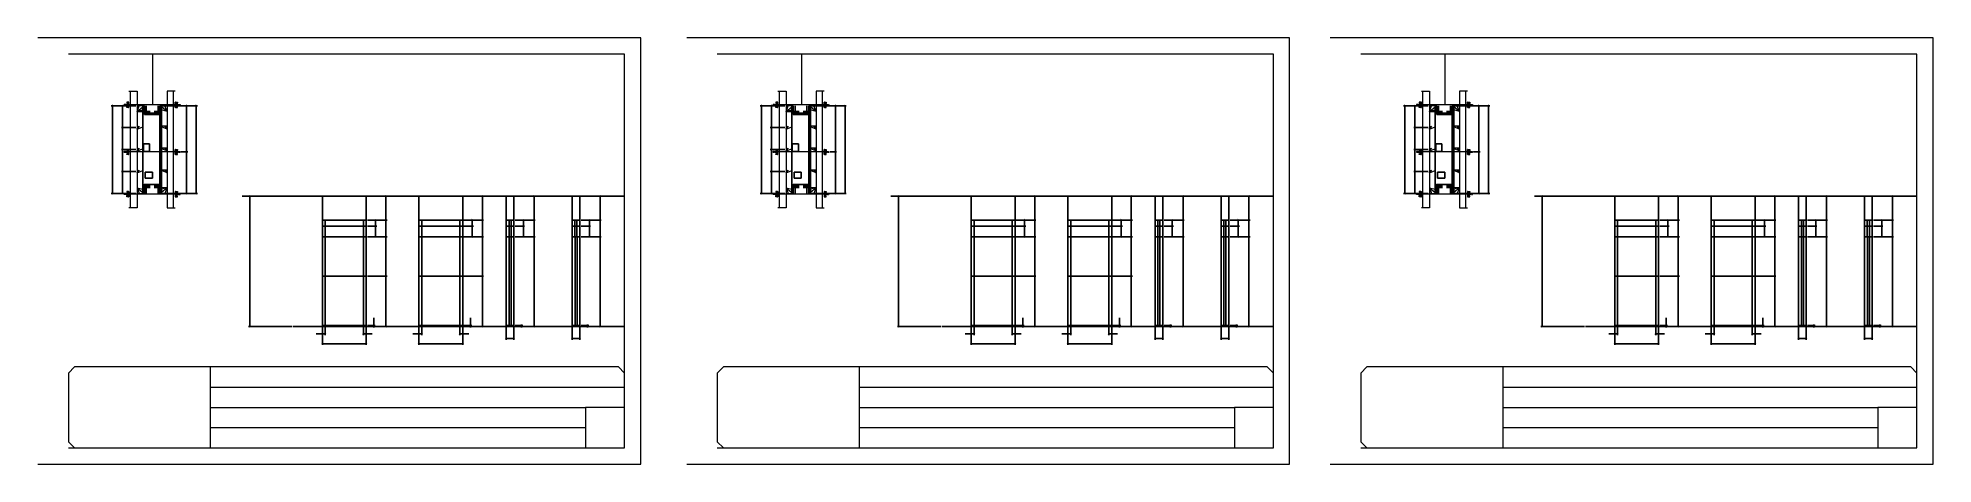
# Model space of a CAD drawing. Header units: metres. Extents: x 2743 to 7411, y 6106 to 7156.
import ezdxf

# ---------------------------------------------------------------- set-up
doc = ezdxf.new("R2010")
doc.units = ezdxf.units.M
for name, color, linetype in [('CHAPA', 7, 'Continuous'), ('COTA', 7, 'Continuous'), ('Hachura', 7, 'Continuous'), ('Madeira', 7, 'Continuous'), ('NIVEL 2° PAV.', 7, 'Continuous'), ('Nível', 7, 'Continuous'), ('Painéis', 7, 'Continuous'), ('Perfil Metálico', 7, 'Continuous'), ('SARR_2.2x7', 7, 'Continuous'), ('SARRAFO', 7, 'Continuous'), ('SARRAFO DE PRESSAO', 7, 'Continuous'), ('Texto Seção', 7, 'Continuous')]:
    doc.layers.add(name, color=color, linetype=linetype)

msp = doc.modelspace()

# ---------------------------------------------------------------- linework, layer by layer
at = {"layer": 'CHAPA', "color": 1, "lineweight": 25}
for points in [[(3005.1, 6988.7), (3001.1, 6988.7), (3001.1, 6772.7), (3005.1, 6772.7)], [(3005.1, 6988.7), (3001.1, 6988.7), (3001.1, 6772.7), (3005.1, 6772.7)], [(3043.1, 6966.7), (3043.1, 6970.3), (3005.1, 6970.3), (3005.1, 6966.7)], [(3043.1, 6966.7), (3043.1, 6970.3), (3005.1, 6970.3), (3005.1, 6966.7)], [(3043.1, 6988.7), (3047.1, 6988.7), (3047.1, 6772.7), (3043.1, 6772.7)], [(3043.1, 6988.7), (3047.1, 6988.7), (3047.1, 6772.7), (3043.1, 6772.7)], [(4603.6, 6988.7), (4599.6, 6988.7), (4599.6, 6772.7), (4603.6, 6772.7)], [(4603.6, 6988.7), (4599.6, 6988.7), (4599.6, 6772.7), (4603.6, 6772.7)], [(4641.6, 6966.7), (4641.6, 6970.3), (4603.6, 6970.3), (4603.6, 6966.7)], [(4641.6, 6966.7), (4641.6, 6970.3), (4603.6, 6970.3), (4603.6, 6966.7)], [(4641.6, 6988.7), (4645.6, 6988.7), (4645.6, 6772.7), (4641.6, 6772.7)], [(4641.6, 6988.7), (4645.6, 6988.7), (4645.6, 6772.7), (4641.6, 6772.7)], [(6188.6, 6988.7), (6184.6, 6988.7), (6184.6, 6772.7), (6188.6, 6772.7)], [(6188.6, 6988.7), (6184.6, 6988.7), (6184.6, 6772.7), (6188.6, 6772.7)], [(6226.6, 6966.7), (6226.6, 6970.3), (6188.6, 6970.3), (6188.6, 6966.7)], [(6226.6, 6966.7), (6226.6, 6970.3), (6188.6, 6970.3), (6188.6, 6966.7)], [(6226.6, 6988.7), (6230.6, 6988.7), (6230.6, 6772.7), (6226.6, 6772.7)], [(6226.6, 6988.7), (6230.6, 6988.7), (6230.6, 6772.7), (6226.6, 6772.7)], [(3043.1, 6791.1), (3043.1, 6794.7), (3005.1, 6794.7), (3005.1, 6791.1)], [(3043.1, 6791.1), (3043.1, 6794.7), (3005.1, 6794.7), (3005.1, 6791.1)], [(4641.6, 6791.1), (4641.6, 6794.7), (4603.6, 6794.7), (4603.6, 6791.1)], [(4641.6, 6791.1), (4641.6, 6794.7), (4603.6, 6794.7), (4603.6, 6791.1)], [(6226.6, 6791.1), (6226.6, 6794.7), (6188.6, 6794.7), (6188.6, 6791.1)], [(6226.6, 6791.1), (6226.6, 6794.7), (6188.6, 6794.7), (6188.6, 6791.1)]]:
    msp.add_lwpolyline(points, dxfattribs=at)
at = {"layer": 'COTA', "color": 241, "lineweight": 25}
for p, q in [((2984.1, 6988.7), (2923.5, 6988.7)), ((2926.5, 6772.7), (2926.5, 6988.7)), ((2984.1, 6988.6), (2948.4, 6988.6)), ((2951.4, 6988.6), (2951.4, 6934.6)), ((3050.1, 6988.7), (3135.5, 6988.7)), ((3084.1, 6988.7), (3111.8, 6988.7)), ((3108.8, 6988.7), (3108.8, 6874.7)), ((3132.5, 6772.7), (3132.5, 6988.7)), ((4582.6, 6988.7), (4522, 6988.7)), ((4525, 6772.7), (4525, 6988.7)), ((4582.6, 6988.6), (4546.9, 6988.6)), ((4549.9, 6988.6), (4549.9, 6934.6)), ((4648.6, 6988.7), (4734, 6988.7)), ((4682.6, 6988.7), (4710.3, 6988.7)), ((4707.3, 6988.7), (4707.3, 6874.7)), ((4731, 6772.7), (4731, 6988.7)), ((6167.6, 6988.7), (6107, 6988.7)), ((6110, 6772.7), (6110, 6988.7)), ((6167.6, 6988.6), (6131.9, 6988.6)), ((6134.9, 6988.6), (6134.9, 6934.6)), ((6233.6, 6988.7), (6319, 6988.7)), ((6267.6, 6988.7), (6295.3, 6988.7)), ((6292.3, 6988.7), (6292.3, 6874.7)), ((6316, 6772.7), (6316, 6988.7)), ((2984.1, 6934.6), (2948.4, 6934.6)), ((2984.1, 6934.6), (2948.4, 6934.6)), ((2951.4, 6934.6), (2951.4, 6880.6)), ((4582.6, 6934.6), (4546.9, 6934.6)), ((4582.6, 6934.6), (4546.9, 6934.6)), ((4549.9, 6934.6), (4549.9, 6880.6)), ((6167.6, 6934.6), (6131.9, 6934.6)), ((6167.6, 6934.6), (6131.9, 6934.6)), ((6134.9, 6934.6), (6134.9, 6880.6)), ((2984.1, 6880.6), (2948.4, 6880.6)), ((2984.1, 6880.6), (2948.4, 6880.6)), ((2951.4, 6880.6), (2951.4, 6826.6)), ((3095.9, 6874.7), (3111.8, 6874.7)), ((3095.9, 6874.7), (3111.8, 6874.7)), ((3108.8, 6772.7), (3108.8, 6874.7)), ((4582.6, 6880.6), (4546.9, 6880.6)), ((4582.6, 6880.6), (4546.9, 6880.6)), ((4549.9, 6880.6), (4549.9, 6826.6)), ((4694.4, 6874.7), (4710.3, 6874.7)), ((4694.4, 6874.7), (4710.3, 6874.7)), ((4707.3, 6772.7), (4707.3, 6874.7)), ((6167.6, 6880.6), (6131.9, 6880.6)), ((6167.6, 6880.6), (6131.9, 6880.6)), ((6134.9, 6880.6), (6134.9, 6826.6)), ((6279.4, 6874.7), (6295.3, 6874.7)), ((6279.4, 6874.7), (6295.3, 6874.7)), ((6292.3, 6772.7), (6292.3, 6874.7)), ((2984.1, 6826.6), (2948.4, 6826.6)), ((2984.1, 6826.6), (2948.4, 6826.6)), ((2951.4, 6826.6), (2951.4, 6772.6)), ((4582.6, 6826.6), (4546.9, 6826.6)), ((4582.6, 6826.6), (4546.9, 6826.6)), ((4549.9, 6826.6), (4549.9, 6772.6)), ((6167.6, 6826.6), (6131.9, 6826.6)), ((6167.6, 6826.6), (6131.9, 6826.6)), ((6134.9, 6826.6), (6134.9, 6772.6)), ((2984.1, 6772.7), (2923.5, 6772.7)), ((2984.1, 6772.6), (2948.4, 6772.6)), ((3050.1, 6772.7), (3135.5, 6772.7)), ((3084.1, 6772.7), (3111.8, 6772.7)), ((4582.6, 6772.7), (4522, 6772.7)), ((4582.6, 6772.6), (4546.9, 6772.6)), ((4648.6, 6772.7), (4734, 6772.7)), ((4682.6, 6772.7), (4710.3, 6772.7)), ((6167.6, 6772.7), (6107, 6772.7)), ((6167.6, 6772.6), (6131.9, 6772.6)), ((6233.6, 6772.7), (6319, 6772.7)), ((6267.6, 6772.7), (6295.3, 6772.7)), ((3443.4, 6706.9), (3443.4, 6765.9)), ((3551.4, 6765.9), (3443.4, 6765.9)), ((3551.4, 6706.9), (3551.4, 6765.9)), ((3789.3, 6765.9), (3681.3, 6765.9)), ((3681.3, 6706.9), (3681.3, 6765.9)), ((3789.3, 6706.9), (3789.3, 6765.9)), ((5041.9, 6706.9), (5041.9, 6765.9)), ((5149.9, 6765.9), (5041.9, 6765.9)), ((5149.9, 6706.9), (5149.9, 6765.9)), ((5387.8, 6765.9), (5279.8, 6765.9)), ((5279.8, 6706.9), (5279.8, 6765.9)), ((5387.8, 6706.9), (5387.8, 6765.9)), ((6626.9, 6706.9), (6626.9, 6765.9)), ((6734.9, 6765.9), (6626.9, 6765.9)), ((6734.9, 6706.9), (6734.9, 6765.9)), ((6972.8, 6765.9), (6864.8, 6765.9)), ((6864.8, 6706.9), (6864.8, 6765.9)), ((6972.8, 6706.9), (6972.8, 6765.9))]:
    msp.add_line(p, q, dxfattribs=at)
at = {"layer": 'COTA', "color": 0, "lineweight": 25}
for p, q in [((2928, 6987.2), (2925, 6990.2)), ((2952.9, 6987.1), (2949.9, 6990.1)), ((3110.3, 6987.2), (3107.3, 6990.2)), ((3134, 6987.2), (3131, 6990.2)), ((4526.5, 6987.2), (4523.5, 6990.2)), ((4551.4, 6987.1), (4548.4, 6990.1)), ((4708.8, 6987.2), (4705.8, 6990.2)), ((4732.5, 6987.2), (4729.5, 6990.2)), ((6111.5, 6987.2), (6108.5, 6990.2)), ((6136.4, 6987.1), (6133.4, 6990.1)), ((6293.8, 6987.2), (6290.8, 6990.2)), ((6317.5, 6987.2), (6314.5, 6990.2)), ((2949.9, 6936.1), (2952.9, 6933.1)), ((2952.9, 6933.1), (2949.9, 6936.1)), ((4548.4, 6936.1), (4551.4, 6933.1)), ((4551.4, 6933.1), (4548.4, 6936.1)), ((6133.4, 6936.1), (6136.4, 6933.1)), ((6136.4, 6933.1), (6133.4, 6936.1)), ((2949.9, 6882.1), (2952.9, 6879.1)), ((2952.9, 6879.1), (2949.9, 6882.1)), ((3110.3, 6873.2), (3107.3, 6876.2)), ((3107.3, 6876.2), (3110.3, 6873.2)), ((4548.4, 6882.1), (4551.4, 6879.1)), ((4551.4, 6879.1), (4548.4, 6882.1)), ((4708.8, 6873.2), (4705.8, 6876.2)), ((4705.8, 6876.2), (4708.8, 6873.2)), ((6133.4, 6882.1), (6136.4, 6879.1)), ((6136.4, 6879.1), (6133.4, 6882.1)), ((6293.8, 6873.2), (6290.8, 6876.2)), ((6290.8, 6876.2), (6293.8, 6873.2)), ((2949.9, 6828.1), (2952.9, 6825.1)), ((2952.9, 6825.1), (2949.9, 6828.1)), ((4548.4, 6828.1), (4551.4, 6825.1)), ((4551.4, 6825.1), (4548.4, 6828.1)), ((6133.4, 6828.1), (6136.4, 6825.1)), ((6136.4, 6825.1), (6133.4, 6828.1)), ((2925, 6774.2), (2928, 6771.2)), ((2949.9, 6774.1), (2952.9, 6771.1)), ((3107.3, 6774.2), (3110.3, 6771.2)), ((3131, 6774.2), (3134, 6771.2)), ((4523.5, 6774.2), (4526.5, 6771.2)), ((4548.4, 6774.1), (4551.4, 6771.1)), ((4705.8, 6774.2), (4708.8, 6771.2)), ((4729.5, 6774.2), (4732.5, 6771.2)), ((6108.5, 6774.2), (6111.5, 6771.2)), ((6133.4, 6774.1), (6136.4, 6771.1)), ((6290.8, 6774.2), (6293.8, 6771.2)), ((6314.5, 6774.2), (6317.5, 6771.2)), ((3601.2, 6764.4), (3598.2, 6767.4)), ((3839.2, 6764.4), (3836.2, 6767.4)), ((3966.5, 6764.4), (3963.5, 6767.4)), ((4129, 6764.4), (4126, 6767.4)), ((5199.7, 6764.4), (5196.7, 6767.4)), ((5437.7, 6764.4), (5434.7, 6767.4)), ((5565, 6764.4), (5562, 6767.4)), ((5727.5, 6764.4), (5724.5, 6767.4)), ((6784.7, 6764.4), (6781.7, 6767.4)), ((7022.7, 6764.4), (7019.7, 6767.4)), ((7150, 6764.4), (7147, 6767.4)), ((7312.5, 6764.4), (7309.5, 6767.4)), ((3598.2, 6708.4), (3601.2, 6705.4)), ((3836.2, 6708.4), (3839.2, 6705.4)), ((3963.5, 6708.4), (3966.5, 6705.4)), ((4126, 6708.4), (4129, 6705.4)), ((5196.7, 6708.4), (5199.7, 6705.4)), ((5434.7, 6708.4), (5437.7, 6705.4)), ((5562, 6708.4), (5565, 6705.4)), ((5724.5, 6708.4), (5727.5, 6705.4)), ((6781.7, 6708.4), (6784.7, 6705.4)), ((7019.7, 6708.4), (7022.7, 6705.4)), ((7147, 6708.4), (7150, 6705.4)), ((7309.5, 6708.4), (7312.5, 6705.4)), ((3601.2, 6664.4), (3598.2, 6667.4)), ((3839.2, 6664.4), (3836.2, 6667.4)), ((3966.5, 6664.4), (3963.5, 6667.4)), ((4129, 6664.4), (4126, 6667.4)), ((5199.7, 6664.4), (5196.7, 6667.4)), ((5437.7, 6664.4), (5434.7, 6667.4)), ((5565, 6664.4), (5562, 6667.4)), ((5727.5, 6664.4), (5724.5, 6667.4)), ((6784.7, 6664.4), (6781.7, 6667.4)), ((7022.7, 6664.4), (7019.7, 6667.4)), ((7150, 6664.4), (7147, 6667.4)), ((7312.5, 6664.4), (7309.5, 6667.4)), ((3601.2, 6567.4), (3598.2, 6570.4)), ((3598.2, 6570.4), (3601.2, 6567.4)), ((3839.2, 6567.4), (3836.2, 6570.4)), ((3836.2, 6570.4), (3839.2, 6567.4)), ((5199.7, 6567.4), (5196.7, 6570.4)), ((5196.7, 6570.4), (5199.7, 6567.4)), ((5437.7, 6567.4), (5434.7, 6570.4)), ((5434.7, 6570.4), (5437.7, 6567.4)), ((6784.7, 6567.4), (6781.7, 6570.4)), ((6781.7, 6570.4), (6784.7, 6567.4)), ((7022.7, 6567.4), (7019.7, 6570.4)), ((7019.7, 6570.4), (7022.7, 6567.4)), ((3569.1, 6448.4), (3572.1, 6445.4)), ((3572.1, 6443.4), (3569.1, 6446.4)), ((3598.2, 6446.4), (3601.2, 6443.4)), ((3807.1, 6448.4), (3810.1, 6445.4)), ((3810.1, 6443.4), (3807.1, 6446.4)), ((3836.2, 6446.4), (3839.2, 6443.4)), ((3932.7, 6448.4), (3935.7, 6445.4)), ((3935.7, 6443.4), (3932.7, 6446.4)), ((3963.5, 6446.4), (3966.5, 6443.4)), ((4095.2, 6448.4), (4098.2, 6445.4)), ((4098.2, 6443.4), (4095.2, 6446.4)), ((4126, 6446.4), (4129, 6443.4)), ((5167.6, 6448.4), (5170.6, 6445.4)), ((5170.6, 6443.4), (5167.6, 6446.4)), ((5196.7, 6446.4), (5199.7, 6443.4)), ((5405.6, 6448.4), (5408.6, 6445.4)), ((5408.6, 6443.4), (5405.6, 6446.4)), ((5434.7, 6446.4), (5437.7, 6443.4)), ((5531.2, 6448.4), (5534.2, 6445.4)), ((5534.2, 6443.4), (5531.2, 6446.4)), ((5562, 6446.4), (5565, 6443.4)), ((5693.7, 6448.4), (5696.7, 6445.4)), ((5696.7, 6443.4), (5693.7, 6446.4)), ((5724.5, 6446.4), (5727.5, 6443.4)), ((6752.6, 6448.4), (6755.6, 6445.4)), ((6755.6, 6443.4), (6752.6, 6446.4)), ((6781.7, 6446.4), (6784.7, 6443.4)), ((6990.6, 6448.4), (6993.6, 6445.4)), ((6993.6, 6443.4), (6990.6, 6446.4)), ((7019.7, 6446.4), (7022.7, 6443.4)), ((7116.2, 6448.4), (7119.2, 6445.4)), ((7119.2, 6443.4), (7116.2, 6446.4)), ((7147, 6446.4), (7150, 6443.4)), ((7278.7, 6448.4), (7281.7, 6445.4)), ((7281.7, 6443.4), (7278.7, 6446.4)), ((7309.5, 6446.4), (7312.5, 6443.4)), ((3444.9, 6427.9), (3441.9, 6424.9)), ((3444.9, 6403.8), (3441.9, 6400.8)), ((3448.9, 6424.9), (3451.9, 6427.9)), ((3545.9, 6427.9), (3542.9, 6424.9)), ((3549.9, 6424.9), (3552.9, 6427.9)), ((3549.9, 6400.8), (3552.9, 6403.8)), ((3682.8, 6427.9), (3679.8, 6424.9)), ((3682.8, 6403.8), (3679.8, 6400.8)), ((3686.8, 6424.9), (3689.8, 6427.9)), ((3783.8, 6427.9), (3780.8, 6424.9)), ((3787.8, 6424.9), (3790.8, 6427.9)), ((3787.8, 6400.8), (3790.8, 6403.8)), ((3897.8, 6416.6), (3894.8, 6413.6)), ((3913.8, 6413.6), (3916.8, 6416.6)), ((4060.3, 6416.6), (4057.3, 6413.6)), ((4076.3, 6413.6), (4079.3, 6416.6)), ((5043.4, 6427.9), (5040.4, 6424.9)), ((5043.4, 6403.8), (5040.4, 6400.8)), ((5047.4, 6424.9), (5050.4, 6427.9)), ((5144.4, 6427.9), (5141.4, 6424.9)), ((5148.4, 6424.9), (5151.4, 6427.9)), ((5148.4, 6400.8), (5151.4, 6403.8)), ((5281.3, 6427.9), (5278.3, 6424.9)), ((5281.3, 6403.8), (5278.3, 6400.8)), ((5285.3, 6424.9), (5288.3, 6427.9)), ((5382.3, 6427.9), (5379.3, 6424.9)), ((5386.3, 6424.9), (5389.3, 6427.9)), ((5386.3, 6400.8), (5389.3, 6403.8)), ((5496.3, 6416.6), (5493.3, 6413.6)), ((5512.3, 6413.6), (5515.3, 6416.6)), ((5658.8, 6416.6), (5655.8, 6413.6)), ((5674.8, 6413.6), (5677.8, 6416.6)), ((6628.4, 6427.9), (6625.4, 6424.9)), ((6628.4, 6403.8), (6625.4, 6400.8)), ((6632.4, 6424.9), (6635.4, 6427.9)), ((6729.4, 6427.9), (6726.4, 6424.9)), ((6733.4, 6424.9), (6736.4, 6427.9)), ((6733.4, 6400.8), (6736.4, 6403.8)), ((6866.3, 6427.9), (6863.3, 6424.9)), ((6866.3, 6403.8), (6863.3, 6400.8)), ((6870.3, 6424.9), (6873.3, 6427.9)), ((6967.3, 6427.9), (6964.3, 6424.9)), ((6971.3, 6424.9), (6974.3, 6427.9)), ((6971.3, 6400.8), (6974.3, 6403.8)), ((7081.3, 6416.6), (7078.3, 6413.6)), ((7097.3, 6413.6), (7100.3, 6416.6)), ((7243.8, 6416.6), (7240.8, 6413.6)), ((7259.8, 6413.6), (7262.8, 6416.6))]:
    msp.add_line(p, q, dxfattribs=at)
at = {"layer": 'COTA', "color": 180, "lineweight": 25}
for p, q in [((3017.5, 6894.9), (3002.5, 6894.9)), ((3002.5, 6894.9), (3002.5, 6875.5)), ((3002.5, 6875.5), (3017.5, 6875.5)), ((3017.5, 6875.5), (3017.5, 6894.9)), ((4616, 6894.9), (4601, 6894.9)), ((4601, 6894.9), (4601, 6875.5)), ((4601, 6875.5), (4616, 6875.5)), ((4616, 6875.5), (4616, 6894.9)), ((6201, 6894.9), (6186, 6894.9)), ((6186, 6894.9), (6186, 6875.5)), ((6186, 6875.5), (6201, 6875.5)), ((6201, 6875.5), (6201, 6894.9)), ((3024.8, 6824.8), (3006.8, 6824.8)), ((3006.8, 6824.8), (3006.8, 6809.8)), ((3024.8, 6809.8), (3024.8, 6824.8)), ((4623.3, 6824.8), (4605.3, 6824.8)), ((4605.3, 6824.8), (4605.3, 6809.8)), ((4623.3, 6809.8), (4623.3, 6824.8)), ((6208.3, 6824.8), (6190.3, 6824.8)), ((6190.3, 6824.8), (6190.3, 6809.8)), ((6208.3, 6809.8), (6208.3, 6824.8)), ((3006.8, 6809.8), (3024.8, 6809.8)), ((4605.3, 6809.8), (4623.3, 6809.8)), ((6190.3, 6809.8), (6208.3, 6809.8))]:
    msp.add_line(p, q, dxfattribs=at)
at = {"layer": 'COTA', "color": 4, "lineweight": 25}
for p, q in [((3554.4, 6765.9), (3602.7, 6765.9)), ((3599.7, 6706.9), (3599.7, 6765.9)), ((3792.3, 6765.9), (3840.7, 6765.9)), ((3837.7, 6706.9), (3837.7, 6765.9)), ((3918.3, 6765.9), (3968, 6765.9)), ((3965, 6706.9), (3965, 6765.9)), ((4080.8, 6765.9), (4130.5, 6765.9)), ((4127.5, 6706.9), (4127.5, 6765.9)), ((5152.9, 6765.9), (5201.2, 6765.9)), ((5198.2, 6706.9), (5198.2, 6765.9)), ((5390.8, 6765.9), (5439.2, 6765.9)), ((5436.2, 6706.9), (5436.2, 6765.9)), ((5516.8, 6765.9), (5566.5, 6765.9)), ((5563.5, 6706.9), (5563.5, 6765.9)), ((5679.3, 6765.9), (5729, 6765.9)), ((5726, 6706.9), (5726, 6765.9)), ((6737.9, 6765.9), (6786.2, 6765.9)), ((6783.2, 6706.9), (6783.2, 6765.9)), ((6975.8, 6765.9), (7024.2, 6765.9)), ((7021.2, 6706.9), (7021.2, 6765.9)), ((7101.8, 6765.9), (7151.5, 6765.9)), ((7148.5, 6706.9), (7148.5, 6765.9)), ((7264.3, 6765.9), (7314, 6765.9)), ((7311, 6706.9), (7311, 6765.9)), ((3554.4, 6706.9), (3602.7, 6706.9)), ((3792.3, 6706.9), (3840.7, 6706.9)), ((3918.3, 6706.9), (3968, 6706.9)), ((4080.8, 6706.9), (4130.5, 6706.9)), ((5152.9, 6706.9), (5201.2, 6706.9)), ((5390.8, 6706.9), (5439.2, 6706.9)), ((5516.8, 6706.9), (5566.5, 6706.9)), ((5679.3, 6706.9), (5729, 6706.9)), ((6737.9, 6706.9), (6786.2, 6706.9)), ((6975.8, 6706.9), (7024.2, 6706.9)), ((7101.8, 6706.9), (7151.5, 6706.9)), ((7264.3, 6706.9), (7314, 6706.9)), ((3554.4, 6665.9), (3602.7, 6665.9)), ((3599.7, 6568.9), (3599.7, 6665.9)), ((3792.3, 6665.9), (3840.7, 6665.9)), ((3837.7, 6568.9), (3837.7, 6665.9)), ((3918.3, 6665.9), (3968, 6665.9)), ((3965, 6444.9), (3965, 6665.9)), ((4080.8, 6665.9), (4130.5, 6665.9)), ((4127.5, 6444.9), (4127.5, 6665.9)), ((5152.9, 6665.9), (5201.2, 6665.9)), ((5198.2, 6568.9), (5198.2, 6665.9)), ((5390.8, 6665.9), (5439.2, 6665.9)), ((5436.2, 6568.9), (5436.2, 6665.9)), ((5516.8, 6665.9), (5566.5, 6665.9)), ((5563.5, 6444.9), (5563.5, 6665.9)), ((5679.3, 6665.9), (5729, 6665.9)), ((5726, 6444.9), (5726, 6665.9)), ((6737.9, 6665.9), (6786.2, 6665.9)), ((6783.2, 6568.9), (6783.2, 6665.9)), ((6975.8, 6665.9), (7024.2, 6665.9)), ((7021.2, 6568.9), (7021.2, 6665.9)), ((7101.8, 6665.9), (7151.5, 6665.9)), ((7148.5, 6444.9), (7148.5, 6665.9)), ((7264.3, 6665.9), (7314, 6665.9)), ((7311, 6444.9), (7311, 6665.9)), ((3554.4, 6568.9), (3602.7, 6568.9)), ((3592.2, 6568.9), (3602.7, 6568.9)), ((3599.7, 6444.9), (3599.7, 6568.9)), ((3792.3, 6568.9), (3840.7, 6568.9)), ((3830.2, 6568.9), (3840.7, 6568.9)), ((3837.7, 6444.9), (3837.7, 6568.9)), ((5152.9, 6568.9), (5201.2, 6568.9)), ((5190.7, 6568.9), (5201.2, 6568.9)), ((5198.2, 6444.9), (5198.2, 6568.9)), ((5390.8, 6568.9), (5439.2, 6568.9)), ((5428.7, 6568.9), (5439.2, 6568.9)), ((5436.2, 6444.9), (5436.2, 6568.9)), ((6737.9, 6568.9), (6786.2, 6568.9)), ((6775.7, 6568.9), (6786.2, 6568.9)), ((6783.2, 6444.9), (6783.2, 6568.9)), ((6975.8, 6568.9), (7024.2, 6568.9)), ((7013.7, 6568.9), (7024.2, 6568.9)), ((7021.2, 6444.9), (7021.2, 6568.9)), ((3443.4, 6443.9), (3443.4, 6399.3)), ((3450.4, 6443.9), (3450.4, 6423.4)), ((3544.4, 6443.9), (3544.4, 6423.4)), ((3551.4, 6443.9), (3551.4, 6399.3)), ((3554.4, 6446.9), (3573.6, 6446.9)), ((3554.4, 6444.9), (3573.6, 6444.9)), ((3554.4, 6444.9), (3602.7, 6444.9)), ((3570.6, 6446.9), (3570.6, 6465.8)), ((3570.6, 6444.9), (3570.6, 6446.9)), ((3570.6, 6444.9), (3570.6, 6441.9)), ((3681.3, 6443.9), (3681.3, 6399.3)), ((3688.3, 6443.9), (3688.3, 6423.4)), ((3782.3, 6443.9), (3782.3, 6423.4)), ((3789.3, 6443.9), (3789.3, 6399.3)), ((3792.3, 6446.9), (3811.6, 6446.9)), ((3792.3, 6444.9), (3811.6, 6444.9)), ((3792.3, 6444.9), (3840.7, 6444.9)), ((3808.6, 6446.9), (3808.6, 6465.8)), ((3808.6, 6444.9), (3808.6, 6446.9)), ((3808.6, 6444.9), (3808.6, 6441.9)), ((3896.3, 6443.9), (3896.3, 6412.1)), ((3915.3, 6443.9), (3915.3, 6412.1)), ((3918.3, 6446.9), (3937.2, 6446.9)), ((3918.3, 6444.9), (3937.2, 6444.9)), ((3918.3, 6444.9), (3968, 6444.9)), ((3934.2, 6446.9), (3934.2, 6449.9)), ((3934.2, 6444.9), (3934.2, 6446.9)), ((3934.2, 6444.9), (3934.2, 6441.9)), ((4058.8, 6443.9), (4058.8, 6412.1)), ((4077.8, 6443.9), (4077.8, 6412.1)), ((4080.8, 6446.9), (4099.7, 6446.9)), ((4080.8, 6444.9), (4099.7, 6444.9)), ((4080.8, 6444.9), (4130.5, 6444.9)), ((4096.7, 6446.9), (4096.7, 6449.9)), ((4096.7, 6444.9), (4096.7, 6446.9)), ((4096.7, 6444.9), (4096.7, 6441.9)), ((5041.9, 6443.9), (5041.9, 6399.3)), ((5048.9, 6443.9), (5048.9, 6423.4)), ((5142.9, 6443.9), (5142.9, 6423.4)), ((5149.9, 6443.9), (5149.9, 6399.3)), ((5152.9, 6446.9), (5172.1, 6446.9)), ((5152.9, 6444.9), (5172.1, 6444.9)), ((5152.9, 6444.9), (5201.2, 6444.9)), ((5169.1, 6446.9), (5169.1, 6465.8)), ((5169.1, 6444.9), (5169.1, 6446.9)), ((5169.1, 6444.9), (5169.1, 6441.9)), ((5279.8, 6443.9), (5279.8, 6399.3)), ((5286.8, 6443.9), (5286.8, 6423.4)), ((5380.8, 6443.9), (5380.8, 6423.4)), ((5387.8, 6443.9), (5387.8, 6399.3)), ((5390.8, 6446.9), (5410.1, 6446.9)), ((5390.8, 6444.9), (5410.1, 6444.9)), ((5390.8, 6444.9), (5439.2, 6444.9)), ((5407.1, 6446.9), (5407.1, 6465.8)), ((5407.1, 6444.9), (5407.1, 6446.9)), ((5407.1, 6444.9), (5407.1, 6441.9)), ((5494.8, 6443.9), (5494.8, 6412.1)), ((5513.8, 6443.9), (5513.8, 6412.1)), ((5516.8, 6446.9), (5535.7, 6446.9)), ((5516.8, 6444.9), (5535.7, 6444.9)), ((5516.8, 6444.9), (5566.5, 6444.9)), ((5532.7, 6446.9), (5532.7, 6449.9)), ((5532.7, 6444.9), (5532.7, 6446.9)), ((5532.7, 6444.9), (5532.7, 6441.9)), ((5657.3, 6443.9), (5657.3, 6412.1)), ((5676.3, 6443.9), (5676.3, 6412.1)), ((5679.3, 6446.9), (5698.2, 6446.9)), ((5679.3, 6444.9), (5698.2, 6444.9)), ((5679.3, 6444.9), (5729, 6444.9)), ((5695.2, 6446.9), (5695.2, 6449.9)), ((5695.2, 6444.9), (5695.2, 6446.9)), ((5695.2, 6444.9), (5695.2, 6441.9)), ((6626.9, 6443.9), (6626.9, 6399.3)), ((6633.9, 6443.9), (6633.9, 6423.4)), ((6727.9, 6443.9), (6727.9, 6423.4)), ((6734.9, 6443.9), (6734.9, 6399.3)), ((6737.9, 6446.9), (6757.1, 6446.9)), ((6737.9, 6444.9), (6757.1, 6444.9)), ((6737.9, 6444.9), (6786.2, 6444.9)), ((6754.1, 6446.9), (6754.1, 6465.8)), ((6754.1, 6444.9), (6754.1, 6446.9)), ((6754.1, 6444.9), (6754.1, 6441.9)), ((6864.8, 6443.9), (6864.8, 6399.3)), ((6871.8, 6443.9), (6871.8, 6423.4)), ((6965.8, 6443.9), (6965.8, 6423.4)), ((6972.8, 6443.9), (6972.8, 6399.3)), ((6975.8, 6446.9), (6995.1, 6446.9)), ((6975.8, 6444.9), (6995.1, 6444.9)), ((6975.8, 6444.9), (7024.2, 6444.9)), ((6992.1, 6446.9), (6992.1, 6465.8)), ((6992.1, 6444.9), (6992.1, 6446.9)), ((6992.1, 6444.9), (6992.1, 6441.9)), ((7079.8, 6443.9), (7079.8, 6412.1)), ((7098.8, 6443.9), (7098.8, 6412.1)), ((7101.8, 6446.9), (7120.7, 6446.9)), ((7101.8, 6444.9), (7120.7, 6444.9)), ((7101.8, 6444.9), (7151.5, 6444.9)), ((7117.7, 6446.9), (7117.7, 6449.9)), ((7117.7, 6444.9), (7117.7, 6446.9)), ((7117.7, 6444.9), (7117.7, 6441.9)), ((7242.3, 6443.9), (7242.3, 6412.1)), ((7261.3, 6443.9), (7261.3, 6412.1)), ((7264.3, 6446.9), (7283.2, 6446.9)), ((7264.3, 6444.9), (7283.2, 6444.9)), ((7264.3, 6444.9), (7314, 6444.9)), ((7280.2, 6446.9), (7280.2, 6449.9)), ((7280.2, 6444.9), (7280.2, 6446.9)), ((7280.2, 6444.9), (7280.2, 6441.9)), ((3443.4, 6426.4), (3428.6, 6426.4)), ((3443.4, 6441.9), (3443.4, 6423.4)), ((3450.4, 6426.4), (3443.4, 6426.4)), ((3551.4, 6402.3), (3443.4, 6402.3)), ((3544.4, 6426.4), (3551.4, 6426.4)), ((3551.4, 6441.9), (3551.4, 6423.4)), ((3551.4, 6426.4), (3566.1, 6426.4)), ((3681.3, 6426.4), (3666.6, 6426.4)), ((3681.3, 6441.9), (3681.3, 6423.4)), ((3688.3, 6426.4), (3681.3, 6426.4)), ((3789.3, 6402.3), (3681.3, 6402.3)), ((3782.3, 6426.4), (3789.3, 6426.4)), ((3789.3, 6441.9), (3789.3, 6423.4)), ((3789.3, 6426.4), (3804, 6426.4)), ((3896.3, 6415.1), (3915.3, 6415.1)), ((4058.8, 6415.1), (4077.8, 6415.1)), ((5041.9, 6426.4), (5027.1, 6426.4)), ((5041.9, 6441.9), (5041.9, 6423.4)), ((5048.9, 6426.4), (5041.9, 6426.4)), ((5149.9, 6402.3), (5041.9, 6402.3)), ((5142.9, 6426.4), (5149.9, 6426.4)), ((5149.9, 6441.9), (5149.9, 6423.4)), ((5149.9, 6426.4), (5164.6, 6426.4)), ((5279.8, 6426.4), (5265.1, 6426.4)), ((5279.8, 6441.9), (5279.8, 6423.4)), ((5286.8, 6426.4), (5279.8, 6426.4)), ((5387.8, 6402.3), (5279.8, 6402.3)), ((5380.8, 6426.4), (5387.8, 6426.4)), ((5387.8, 6441.9), (5387.8, 6423.4)), ((5387.8, 6426.4), (5402.5, 6426.4)), ((5494.8, 6415.1), (5513.8, 6415.1)), ((5657.3, 6415.1), (5676.3, 6415.1)), ((6626.9, 6426.4), (6612.1, 6426.4)), ((6626.9, 6441.9), (6626.9, 6423.4)), ((6633.9, 6426.4), (6626.9, 6426.4)), ((6734.9, 6402.3), (6626.9, 6402.3)), ((6727.9, 6426.4), (6734.9, 6426.4)), ((6734.9, 6441.9), (6734.9, 6423.4)), ((6734.9, 6426.4), (6749.6, 6426.4)), ((6864.8, 6426.4), (6850.1, 6426.4)), ((6864.8, 6441.9), (6864.8, 6423.4)), ((6871.8, 6426.4), (6864.8, 6426.4)), ((6972.8, 6402.3), (6864.8, 6402.3)), ((6965.8, 6426.4), (6972.8, 6426.4)), ((6972.8, 6441.9), (6972.8, 6423.4)), ((6972.8, 6426.4), (6987.5, 6426.4)), ((7079.8, 6415.1), (7098.8, 6415.1)), ((7242.3, 6415.1), (7261.3, 6415.1))]:
    msp.add_line(p, q, dxfattribs=at)
at = {"layer": 'COTA', "color": 241, "lineweight": 25}
for points in [[(3915.3, 6706.9), (3915.3, 6765.9), (3896.3, 6765.9), (3896.3, 6706.9)], [(4077.8, 6706.9), (4077.8, 6765.9), (4058.8, 6765.9), (4058.8, 6706.9)], [(5513.8, 6706.9), (5513.8, 6765.9), (5494.8, 6765.9), (5494.8, 6706.9)], [(5676.3, 6706.9), (5676.3, 6765.9), (5657.3, 6765.9), (5657.3, 6706.9)], [(7098.8, 6706.9), (7098.8, 6765.9), (7079.8, 6765.9), (7079.8, 6706.9)], [(7261.3, 6706.9), (7261.3, 6765.9), (7242.3, 6765.9), (7242.3, 6706.9)]]:
    msp.add_lwpolyline(points, dxfattribs=at)
at = {"layer": 'Hachura', "color": 0, "lineweight": 9}
for p, q in [((2955.6, 6991.7), (2955.3, 6991.4)), ((2955.3, 6991.4), (2955.3, 6990.1)), ((2955.6, 6989.8), (2955.3, 6990.1)), ((2955.9, 6991.7), (2955.6, 6991.7)), ((2955.6, 6989.8), (2955.6, 6991.7)), ((2956.2, 6989.8), (2955.6, 6991)), ((2956.2, 6989.7), (2955.6, 6990.8)), ((2955.6, 6990.3), (2955.9, 6989.6)), ((2955.6, 6990), (2955.7, 6989.8)), ((2955.9, 6991.7), (2956.9, 6989.8)), ((2955.9, 6991.7), (2956.9, 6989.8)), ((2956, 6991.8), (2957.1, 6989.6)), ((2957.3, 6989.7), (2956.2, 6991.8)), ((2956.2, 6989.8), (2956.9, 6989.8)), ((2957.1, 6991.7), (2956.4, 6991.7)), ((2957.4, 6989.8), (2956.4, 6991.7)), ((2957.1, 6991.7), (2958, 6989.8)), ((2957.2, 6991.8), (2958.2, 6989.6)), ((2958.5, 6989.7), (2957.4, 6991.8)), ((2958, 6989.8), (2957.4, 6989.8)), ((2958.2, 6991.7), (2957.6, 6991.7)), ((2958.6, 6989.8), (2957.6, 6991.7)), ((2957.8, 6991.7), (2957.6, 6991.7)), ((2958.2, 6991.7), (2959.2, 6989.8)), ((2958.3, 6991.8), (2959.4, 6989.6)), ((2959.6, 6989.7), (2958.6, 6991.8)), ((2958.8, 6989.8), (2958.6, 6989.8)), ((2959.4, 6991.7), (2958.7, 6991.7)), ((2959.7, 6989.8), (2958.7, 6991.7)), ((2958.8, 6989.8), (2959.2, 6989.8)), ((2959.4, 6991.7), (2960.4, 6989.8)), ((2960.4, 6990.5), (2959.7, 6991.8)), ((2959.7, 6989.8), (2960.4, 6989.8)), ((2960.4, 6990.8), (2959.9, 6991.7)), ((2960.4, 6991.7), (2959.9, 6991.7)), ((2960.4, 6989), (2960.4, 6992.3)), ((2960.4, 6989), (2960.4, 6992.3)), ((2960.4, 6992.3), (2963.6, 6992.3)), ((2960.4, 6991.3), (2963.6, 6991.3)), ((2960.4, 6989.8), (2963.6, 6989.8)), ((2963.6, 6989), (2960.4, 6989)), ((2967.1, 6997.1), (2961.9, 6997.1)), ((2961.9, 6997.1), (2961.9, 6995.4)), ((2961.9, 6995.4), (2964.1, 6994.9)), ((2961.9, 6985.9), (2964.1, 6986.5)), ((2961.9, 6984.2), (2961.9, 6985.9)), ((2966.2, 6984.2), (2961.9, 6984.2)), ((2963.6, 6992.6), (2963.6, 6988.7)), ((2966.2, 6992.6), (2963.6, 6992.6)), ((2963.6, 6988.7), (2963.6, 6989)), ((2963.6, 6988.7), (2963.6, 6989)), ((2963.6, 6988.7), (2966.2, 6988.7)), ((2966.2, 6991), (2964.2, 6991)), ((2964.2, 6990.5), (2966.2, 6990.5)), ((2964.4, 6994.5), (2964.4, 6992.6)), ((2964.4, 6986.8), (2964.4, 6988.7)), ((2966.1, 6997), (2967.1, 6997)), ((2966.1, 6996.8), (2967.1, 6996.8)), ((2966.1, 6996.4), (2967.1, 6996.4)), ((2966.1, 6996), (2967.1, 6996)), ((2966.1, 6995.1), (2967.1, 6995.1)), ((2966.1, 6993.7), (2967.1, 6993.7)), ((2966.1, 6987.6), (2967.1, 6987.6)), ((2966.1, 6986.2), (2967.1, 6986.2)), ((2966.1, 6985.4), (2967.1, 6985.4)), ((2966.1, 6984.9), (2967.1, 6984.9)), ((2966.1, 6984.6), (2967.1, 6984.6)), ((2966.1, 6984.3), (2967.1, 6984.3)), ((2966.2, 6997.1), (2966.2, 6984.2)), ((2966.2, 6997.1), (2966.2, 6992)), ((2966.2, 6990.7), (2966.2, 6992.6)), ((2966.2, 6992), (2966.2, 6991.3)), ((2966.2, 6990.7), (2967.1, 6990.7)), ((2966.2, 6984.2), (2967.1, 6984.2)), ((2966.5, 6991.6), (2966.3, 6991.6)), ((2966.3, 6989.7), (2966.7, 6989.7)), ((2966.9, 6991.6), (2966.5, 6991.6)), ((2967.1, 6984.2), (2967.1, 6997.1)), ((2967.1, 6985.2), (2967.1, 6993)), ((3081.1, 6984.2), (3081.1, 6997.1)), ((3081.1, 6997.1), (3086.2, 6997.1)), ((3082, 6997), (3081.1, 6997)), ((3082, 6996.8), (3081.1, 6996.8)), ((3082, 6996.4), (3081.1, 6996.4)), ((3082, 6996), (3081.1, 6996)), ((3082, 6995.1), (3081.1, 6995.1)), ((3082, 6993.7), (3081.1, 6993.7)), ((3081.1, 6985.2), (3081.1, 6993)), ((3082, 6990.7), (3081.1, 6990.7)), ((3082, 6987.6), (3081.1, 6987.6)), ((3082, 6986.2), (3081.1, 6986.2)), ((3082, 6985.4), (3081.1, 6985.4)), ((3082, 6984.9), (3081.1, 6984.9)), ((3082, 6984.6), (3081.1, 6984.6)), ((3082, 6984.3), (3081.1, 6984.3)), ((3082, 6984.2), (3081.1, 6984.2)), ((3081.2, 6991.6), (3081.7, 6991.6)), ((3081.8, 6989.7), (3081.4, 6989.7)), ((3081.7, 6991.6), (3081.9, 6991.6)), ((3082, 6997.1), (3082, 6984.2)), ((3082, 6997.1), (3082, 6992)), ((3082, 6990.7), (3082, 6992.6)), ((3082, 6992.6), (3084.6, 6992.6)), ((3082, 6992), (3082, 6991.3)), ((3082, 6991), (3084, 6991)), ((3084, 6990.5), (3082, 6990.5)), ((3084.6, 6988.7), (3082, 6988.7)), ((3082, 6984.2), (3086.2, 6984.2)), ((3083.8, 6994.5), (3083.8, 6992.6)), ((3083.8, 6986.8), (3083.8, 6988.7)), ((3086.2, 6995.4), (3084, 6994.9)), ((3086.2, 6985.9), (3084, 6986.5)), ((3084.6, 6992.6), (3084.6, 6988.7)), ((3087.8, 6992.3), (3084.6, 6992.3)), ((3087.8, 6991.3), (3084.6, 6991.3)), ((3087.8, 6989.8), (3084.6, 6989.8)), ((3084.6, 6989), (3087.8, 6989)), ((3084.6, 6988.7), (3084.6, 6989)), ((3084.6, 6988.7), (3084.6, 6989)), ((3086.2, 6997.1), (3086.2, 6995.4)), ((3086.2, 6984.2), (3086.2, 6985.9)), ((3087.7, 6989), (3087.7, 6992.3)), ((3087.8, 6989), (3087.8, 6992.3)), ((3087.8, 6990.5), (3088.4, 6991.8)), ((3088.7, 6991.7), (3087.8, 6989.8)), ((3087.8, 6990.8), (3088.2, 6991.7)), ((3087.8, 6991.7), (3088.2, 6991.7)), ((3088.4, 6989.8), (3087.8, 6989.8)), ((3088.4, 6989.8), (3089.4, 6991.7)), ((3088.5, 6989.7), (3089.6, 6991.8)), ((3089.8, 6991.8), (3088.7, 6989.6)), ((3088.7, 6991.7), (3089.4, 6991.7)), ((3089.9, 6991.7), (3088.9, 6989.8)), ((3089.4, 6989.8), (3088.9, 6989.8)), ((3089.4, 6989.8), (3089.6, 6989.8)), ((3089.6, 6989.8), (3090.5, 6991.7)), ((3089.7, 6989.7), (3090.7, 6991.8)), ((3091, 6991.8), (3089.9, 6989.6)), ((3089.9, 6991.7), (3090.5, 6991.7)), ((3091.1, 6991.7), (3090.1, 6989.8)), ((3090.1, 6989.8), (3090.7, 6989.8)), ((3090.3, 6991.7), (3090.5, 6991.7)), ((3090.7, 6989.8), (3091.7, 6991.7)), ((3090.8, 6989.7), (3091.9, 6991.8)), ((3092.1, 6991.8), (3091.1, 6989.6)), ((3091.1, 6991.7), (3091.7, 6991.7)), ((3092.2, 6991.7), (3091.3, 6989.8)), ((3092.2, 6991.7), (3091.3, 6989.8)), ((3091.9, 6989.8), (3091.3, 6989.8)), ((3091.9, 6989.8), (3092.5, 6991)), ((3092, 6989.7), (3092.5, 6990.8)), ((3092.2, 6991.7), (3092.5, 6991.7)), ((3092.5, 6990.3), (3092.2, 6989.6)), ((3092.5, 6990), (3092.4, 6989.8)), ((3092.5, 6991.7), (3092.9, 6991.4)), ((3092.5, 6989.8), (3092.5, 6991.7)), ((3092.5, 6989.8), (3092.9, 6990.1)), ((3092.9, 6991.4), (3092.9, 6990.1)), ((4554.1, 6991.7), (4553.8, 6991.4)), ((4553.8, 6991.4), (4553.8, 6990.1)), ((4554.1, 6989.8), (4553.8, 6990.1)), ((4554.4, 6991.7), (4554.1, 6991.7)), ((4554.1, 6989.8), (4554.1, 6991.7)), ((4554.7, 6989.8), (4554.1, 6991)), ((4554.7, 6989.7), (4554.1, 6990.8)), ((4554.1, 6990.3), (4554.4, 6989.6)), ((4554.1, 6990), (4554.2, 6989.8)), ((4554.4, 6991.7), (4555.4, 6989.8)), ((4554.4, 6991.7), (4555.4, 6989.8)), ((4554.5, 6991.8), (4555.6, 6989.6)), ((4555.8, 6989.7), (4554.7, 6991.8)), ((4554.7, 6989.8), (4555.4, 6989.8)), ((4555.6, 6991.7), (4554.9, 6991.7)), ((4555.9, 6989.8), (4554.9, 6991.7)), ((4555.6, 6991.7), (4556.5, 6989.8)), ((4555.7, 6991.8), (4556.7, 6989.6)), ((4557, 6989.7), (4555.9, 6991.8)), ((4556.5, 6989.8), (4555.9, 6989.8)), ((4556.7, 6991.7), (4556.1, 6991.7)), ((4557.1, 6989.8), (4556.1, 6991.7)), ((4556.3, 6991.7), (4556.1, 6991.7)), ((4556.7, 6991.7), (4557.7, 6989.8)), ((4556.8, 6991.8), (4557.9, 6989.6)), ((4558.1, 6989.7), (4557.1, 6991.8)), ((4557.3, 6989.8), (4557.1, 6989.8)), ((4557.9, 6991.7), (4557.2, 6991.7)), ((4558.2, 6989.8), (4557.2, 6991.7)), ((4557.3, 6989.8), (4557.7, 6989.8)), ((4557.9, 6991.7), (4558.9, 6989.8)), ((4558.9, 6990.5), (4558.2, 6991.8)), ((4558.2, 6989.8), (4558.9, 6989.8)), ((4558.9, 6990.8), (4558.4, 6991.7)), ((4558.9, 6991.7), (4558.4, 6991.7)), ((4558.9, 6989), (4558.9, 6992.3)), ((4558.9, 6989), (4558.9, 6992.3)), ((4558.9, 6992.3), (4562.1, 6992.3)), ((4558.9, 6991.3), (4562.1, 6991.3)), ((4558.9, 6989.8), (4562.1, 6989.8)), ((4562.1, 6989), (4558.9, 6989)), ((4565.6, 6997.1), (4560.4, 6997.1)), ((4560.4, 6997.1), (4560.4, 6995.4)), ((4560.4, 6995.4), (4562.6, 6994.9)), ((4560.4, 6985.9), (4562.6, 6986.5)), ((4560.4, 6984.2), (4560.4, 6985.9)), ((4564.7, 6984.2), (4560.4, 6984.2)), ((4562.1, 6992.6), (4562.1, 6988.7)), ((4564.7, 6992.6), (4562.1, 6992.6)), ((4562.1, 6988.7), (4562.1, 6989)), ((4562.1, 6988.7), (4562.1, 6989)), ((4562.1, 6988.7), (4564.7, 6988.7)), ((4564.7, 6991), (4562.7, 6991)), ((4562.7, 6990.5), (4564.7, 6990.5)), ((4562.9, 6994.5), (4562.9, 6992.6)), ((4562.9, 6986.8), (4562.9, 6988.7)), ((4564.6, 6997), (4565.6, 6997)), ((4564.6, 6996.8), (4565.6, 6996.8)), ((4564.6, 6996.4), (4565.6, 6996.4)), ((4564.6, 6996), (4565.6, 6996)), ((4564.6, 6995.1), (4565.6, 6995.1)), ((4564.6, 6993.7), (4565.6, 6993.7)), ((4564.6, 6987.6), (4565.6, 6987.6)), ((4564.6, 6986.2), (4565.6, 6986.2)), ((4564.6, 6985.4), (4565.6, 6985.4)), ((4564.6, 6984.9), (4565.6, 6984.9)), ((4564.6, 6984.6), (4565.6, 6984.6)), ((4564.6, 6984.3), (4565.6, 6984.3)), ((4564.7, 6997.1), (4564.7, 6984.2)), ((4564.7, 6997.1), (4564.7, 6992)), ((4564.7, 6990.7), (4564.7, 6992.6)), ((4564.7, 6992), (4564.7, 6991.3)), ((4564.7, 6990.7), (4565.6, 6990.7)), ((4564.7, 6984.2), (4565.6, 6984.2)), ((4565, 6991.6), (4564.8, 6991.6)), ((4564.8, 6989.7), (4565.2, 6989.7)), ((4565.4, 6991.6), (4565, 6991.6)), ((4565.6, 6984.2), (4565.6, 6997.1)), ((4565.6, 6985.2), (4565.6, 6993)), ((4679.6, 6984.2), (4679.6, 6997.1)), ((4679.6, 6997.1), (4684.7, 6997.1)), ((4680.5, 6997), (4679.6, 6997)), ((4680.5, 6996.8), (4679.6, 6996.8)), ((4680.5, 6996.4), (4679.6, 6996.4)), ((4680.5, 6996), (4679.6, 6996)), ((4680.5, 6995.1), (4679.6, 6995.1)), ((4680.5, 6993.7), (4679.6, 6993.7)), ((4679.6, 6985.2), (4679.6, 6993)), ((4680.5, 6990.7), (4679.6, 6990.7)), ((4680.5, 6987.6), (4679.6, 6987.6)), ((4680.5, 6986.2), (4679.6, 6986.2)), ((4680.5, 6985.4), (4679.6, 6985.4)), ((4680.5, 6984.9), (4679.6, 6984.9)), ((4680.5, 6984.6), (4679.6, 6984.6)), ((4680.5, 6984.3), (4679.6, 6984.3)), ((4680.5, 6984.2), (4679.6, 6984.2)), ((4679.7, 6991.6), (4680.2, 6991.6)), ((4680.3, 6989.7), (4679.9, 6989.7)), ((4680.2, 6991.6), (4680.4, 6991.6)), ((4680.5, 6997.1), (4680.5, 6984.2)), ((4680.5, 6997.1), (4680.5, 6992)), ((4680.5, 6990.7), (4680.5, 6992.6)), ((4680.5, 6992.6), (4683.1, 6992.6)), ((4680.5, 6992), (4680.5, 6991.3)), ((4680.5, 6991), (4682.5, 6991)), ((4682.5, 6990.5), (4680.5, 6990.5)), ((4683.1, 6988.7), (4680.5, 6988.7)), ((4680.5, 6984.2), (4684.7, 6984.2)), ((4682.3, 6994.5), (4682.3, 6992.6)), ((4682.3, 6986.8), (4682.3, 6988.7)), ((4684.7, 6995.4), (4682.5, 6994.9)), ((4684.7, 6985.9), (4682.5, 6986.5)), ((4683.1, 6992.6), (4683.1, 6988.7)), ((4686.3, 6992.3), (4683.1, 6992.3)), ((4686.3, 6991.3), (4683.1, 6991.3)), ((4686.3, 6989.8), (4683.1, 6989.8)), ((4683.1, 6989), (4686.3, 6989)), ((4683.1, 6988.7), (4683.1, 6989)), ((4683.1, 6988.7), (4683.1, 6989)), ((4684.7, 6997.1), (4684.7, 6995.4)), ((4684.7, 6984.2), (4684.7, 6985.9)), ((4686.2, 6989), (4686.2, 6992.3)), ((4686.3, 6989), (4686.3, 6992.3)), ((4686.3, 6990.5), (4686.9, 6991.8)), ((4687.2, 6991.7), (4686.3, 6989.8)), ((4686.3, 6990.8), (4686.7, 6991.7)), ((4686.3, 6991.7), (4686.7, 6991.7)), ((4686.9, 6989.8), (4686.3, 6989.8)), ((4686.9, 6989.8), (4687.9, 6991.7)), ((4687, 6989.7), (4688.1, 6991.8)), ((4688.3, 6991.8), (4687.2, 6989.6)), ((4687.2, 6991.7), (4687.9, 6991.7)), ((4688.4, 6991.7), (4687.4, 6989.8)), ((4687.9, 6989.8), (4687.4, 6989.8)), ((4687.9, 6989.8), (4688.1, 6989.8)), ((4688.1, 6989.8), (4689, 6991.7)), ((4688.2, 6989.7), (4689.2, 6991.8)), ((4689.5, 6991.8), (4688.4, 6989.6)), ((4688.4, 6991.7), (4689, 6991.7)), ((4689.6, 6991.7), (4688.6, 6989.8)), ((4688.6, 6989.8), (4689.2, 6989.8)), ((4688.8, 6991.7), (4689, 6991.7)), ((4689.2, 6989.8), (4690.2, 6991.7)), ((4689.3, 6989.7), (4690.4, 6991.8)), ((4690.6, 6991.8), (4689.6, 6989.6)), ((4689.6, 6991.7), (4690.2, 6991.7)), ((4690.7, 6991.7), (4689.8, 6989.8)), ((4690.7, 6991.7), (4689.8, 6989.8)), ((4690.4, 6989.8), (4689.8, 6989.8)), ((4690.4, 6989.8), (4691, 6991)), ((4690.5, 6989.7), (4691, 6990.8)), ((4690.7, 6991.7), (4691, 6991.7)), ((4691, 6990.3), (4690.7, 6989.6)), ((4691, 6990), (4690.9, 6989.8)), ((4691, 6991.7), (4691.4, 6991.4)), ((4691, 6989.8), (4691, 6991.7)), ((4691, 6989.8), (4691.4, 6990.1)), ((4691.4, 6991.4), (4691.4, 6990.1)), ((6139.1, 6991.7), (6138.8, 6991.4)), ((6138.8, 6991.4), (6138.8, 6990.1)), ((6139.1, 6989.8), (6138.8, 6990.1)), ((6139.4, 6991.7), (6139.1, 6991.7)), ((6139.1, 6989.8), (6139.1, 6991.7)), ((6139.7, 6989.8), (6139.1, 6991)), ((6139.7, 6989.7), (6139.1, 6990.8)), ((6139.1, 6990.3), (6139.4, 6989.6)), ((6139.1, 6990), (6139.2, 6989.8)), ((6139.4, 6991.7), (6140.4, 6989.8)), ((6139.4, 6991.7), (6140.4, 6989.8)), ((6139.5, 6991.8), (6140.6, 6989.6)), ((6140.8, 6989.7), (6139.7, 6991.8)), ((6139.7, 6989.8), (6140.4, 6989.8)), ((6140.6, 6991.7), (6139.9, 6991.7)), ((6140.9, 6989.8), (6139.9, 6991.7)), ((6140.6, 6991.7), (6141.5, 6989.8)), ((6140.7, 6991.8), (6141.7, 6989.6)), ((6142, 6989.7), (6140.9, 6991.8)), ((6141.5, 6989.8), (6140.9, 6989.8)), ((6141.7, 6991.7), (6141.1, 6991.7)), ((6142.1, 6989.8), (6141.1, 6991.7)), ((6141.3, 6991.7), (6141.1, 6991.7)), ((6141.7, 6991.7), (6142.7, 6989.8)), ((6141.8, 6991.8), (6142.9, 6989.6)), ((6143.1, 6989.7), (6142.1, 6991.8)), ((6142.3, 6989.8), (6142.1, 6989.8)), ((6142.9, 6991.7), (6142.2, 6991.7)), ((6143.2, 6989.8), (6142.2, 6991.7)), ((6142.3, 6989.8), (6142.7, 6989.8)), ((6142.9, 6991.7), (6143.9, 6989.8)), ((6143.9, 6990.5), (6143.2, 6991.8)), ((6143.2, 6989.8), (6143.9, 6989.8)), ((6143.9, 6990.8), (6143.4, 6991.7)), ((6143.9, 6991.7), (6143.4, 6991.7)), ((6143.9, 6989), (6143.9, 6992.3)), ((6143.9, 6989), (6143.9, 6992.3)), ((6143.9, 6992.3), (6147.1, 6992.3)), ((6143.9, 6991.3), (6147.1, 6991.3)), ((6143.9, 6989.8), (6147.1, 6989.8)), ((6147.1, 6989), (6143.9, 6989)), ((6150.6, 6997.1), (6145.4, 6997.1)), ((6145.4, 6997.1), (6145.4, 6995.4)), ((6145.4, 6995.4), (6147.6, 6994.9)), ((6145.4, 6985.9), (6147.6, 6986.5)), ((6145.4, 6984.2), (6145.4, 6985.9)), ((6149.7, 6984.2), (6145.4, 6984.2)), ((6147.1, 6992.6), (6147.1, 6988.7)), ((6149.7, 6992.6), (6147.1, 6992.6)), ((6147.1, 6988.7), (6147.1, 6989)), ((6147.1, 6988.7), (6147.1, 6989)), ((6147.1, 6988.7), (6149.7, 6988.7)), ((6149.7, 6991), (6147.7, 6991)), ((6147.7, 6990.5), (6149.7, 6990.5)), ((6147.9, 6994.5), (6147.9, 6992.6)), ((6147.9, 6986.8), (6147.9, 6988.7)), ((6149.6, 6997), (6150.6, 6997)), ((6149.6, 6996.8), (6150.6, 6996.8)), ((6149.6, 6996.4), (6150.6, 6996.4)), ((6149.6, 6996), (6150.6, 6996)), ((6149.6, 6995.1), (6150.6, 6995.1)), ((6149.6, 6993.7), (6150.6, 6993.7)), ((6149.6, 6987.6), (6150.6, 6987.6)), ((6149.6, 6986.2), (6150.6, 6986.2)), ((6149.6, 6985.4), (6150.6, 6985.4)), ((6149.6, 6984.9), (6150.6, 6984.9)), ((6149.6, 6984.6), (6150.6, 6984.6)), ((6149.6, 6984.3), (6150.6, 6984.3)), ((6149.7, 6997.1), (6149.7, 6984.2)), ((6149.7, 6997.1), (6149.7, 6992)), ((6149.7, 6990.7), (6149.7, 6992.6)), ((6149.7, 6992), (6149.7, 6991.3)), ((6149.7, 6990.7), (6150.6, 6990.7)), ((6149.7, 6984.2), (6150.6, 6984.2)), ((6150, 6991.6), (6149.8, 6991.6)), ((6149.8, 6989.7), (6150.2, 6989.7)), ((6150.4, 6991.6), (6150, 6991.6)), ((6150.6, 6984.2), (6150.6, 6997.1)), ((6150.6, 6985.2), (6150.6, 6993)), ((6264.6, 6984.2), (6264.6, 6997.1)), ((6264.6, 6997.1), (6269.7, 6997.1)), ((6265.5, 6997), (6264.6, 6997)), ((6265.5, 6996.8), (6264.6, 6996.8)), ((6265.5, 6996.4), (6264.6, 6996.4)), ((6265.5, 6996), (6264.6, 6996)), ((6265.5, 6995.1), (6264.6, 6995.1)), ((6265.5, 6993.7), (6264.6, 6993.7)), ((6264.6, 6985.2), (6264.6, 6993)), ((6265.5, 6990.7), (6264.6, 6990.7)), ((6265.5, 6987.6), (6264.6, 6987.6)), ((6265.5, 6986.2), (6264.6, 6986.2)), ((6265.5, 6985.4), (6264.6, 6985.4)), ((6265.5, 6984.9), (6264.6, 6984.9)), ((6265.5, 6984.6), (6264.6, 6984.6)), ((6265.5, 6984.3), (6264.6, 6984.3)), ((6265.5, 6984.2), (6264.6, 6984.2)), ((6264.7, 6991.6), (6265.2, 6991.6)), ((6265.3, 6989.7), (6264.9, 6989.7)), ((6265.2, 6991.6), (6265.4, 6991.6)), ((6265.5, 6997.1), (6265.5, 6984.2)), ((6265.5, 6997.1), (6265.5, 6992)), ((6265.5, 6990.7), (6265.5, 6992.6)), ((6265.5, 6992.6), (6268.1, 6992.6)), ((6265.5, 6992), (6265.5, 6991.3)), ((6265.5, 6991), (6267.5, 6991)), ((6267.5, 6990.5), (6265.5, 6990.5)), ((6268.1, 6988.7), (6265.5, 6988.7)), ((6265.5, 6984.2), (6269.7, 6984.2)), ((6267.3, 6994.5), (6267.3, 6992.6)), ((6267.3, 6986.8), (6267.3, 6988.7)), ((6269.7, 6995.4), (6267.5, 6994.9)), ((6269.7, 6985.9), (6267.5, 6986.5)), ((6268.1, 6992.6), (6268.1, 6988.7)), ((6271.3, 6992.3), (6268.1, 6992.3)), ((6271.3, 6991.3), (6268.1, 6991.3)), ((6271.3, 6989.8), (6268.1, 6989.8)), ((6268.1, 6989), (6271.3, 6989)), ((6268.1, 6988.7), (6268.1, 6989)), ((6268.1, 6988.7), (6268.1, 6989)), ((6269.7, 6997.1), (6269.7, 6995.4)), ((6269.7, 6984.2), (6269.7, 6985.9)), ((6271.2, 6989), (6271.2, 6992.3)), ((6271.3, 6989), (6271.3, 6992.3)), ((6271.3, 6990.5), (6271.9, 6991.8)), ((6272.2, 6991.7), (6271.3, 6989.8)), ((6271.3, 6990.8), (6271.7, 6991.7)), ((6271.3, 6991.7), (6271.7, 6991.7)), ((6271.9, 6989.8), (6271.3, 6989.8)), ((6271.9, 6989.8), (6272.9, 6991.7)), ((6272, 6989.7), (6273.1, 6991.8)), ((6273.3, 6991.8), (6272.2, 6989.6)), ((6272.2, 6991.7), (6272.9, 6991.7)), ((6273.4, 6991.7), (6272.4, 6989.8)), ((6272.9, 6989.8), (6272.4, 6989.8)), ((6272.9, 6989.8), (6273.1, 6989.8)), ((6273.1, 6989.8), (6274, 6991.7)), ((6273.2, 6989.7), (6274.2, 6991.8)), ((6274.5, 6991.8), (6273.4, 6989.6)), ((6273.4, 6991.7), (6274, 6991.7)), ((6274.6, 6991.7), (6273.6, 6989.8)), ((6273.6, 6989.8), (6274.2, 6989.8)), ((6273.8, 6991.7), (6274, 6991.7)), ((6274.2, 6989.8), (6275.2, 6991.7)), ((6274.3, 6989.7), (6275.4, 6991.8)), ((6275.6, 6991.8), (6274.6, 6989.6)), ((6274.6, 6991.7), (6275.2, 6991.7)), ((6275.7, 6991.7), (6274.8, 6989.8)), ((6275.7, 6991.7), (6274.8, 6989.8)), ((6275.4, 6989.8), (6274.8, 6989.8)), ((6275.4, 6989.8), (6276, 6991)), ((6275.5, 6989.7), (6276, 6990.8)), ((6275.7, 6991.7), (6276, 6991.7)), ((6276, 6990.3), (6275.7, 6989.6)), ((6276, 6990), (6275.9, 6989.8)), ((6276, 6991.7), (6276.4, 6991.4)), ((6276, 6989.8), (6276, 6991.7)), ((6276, 6989.8), (6276.4, 6990.1)), ((6276.4, 6991.4), (6276.4, 6990.1)), ((2955.6, 6875.7), (2955.3, 6875.4)), ((2955.3, 6875.4), (2955.3, 6874.1)), ((2955.6, 6873.8), (2955.3, 6874.1)), ((2955.9, 6875.7), (2955.6, 6875.7)), ((2955.6, 6873.8), (2955.6, 6875.7)), ((2956.2, 6873.8), (2955.6, 6875)), ((2956.2, 6873.7), (2955.6, 6874.8)), ((2955.6, 6874.3), (2955.9, 6873.6)), ((2955.6, 6874), (2955.7, 6873.8)), ((2955.9, 6875.7), (2956.9, 6873.8)), ((2955.9, 6875.7), (2956.9, 6873.8)), ((2956, 6875.8), (2957.1, 6873.6)), ((2957.3, 6873.7), (2956.2, 6875.8)), ((2956.2, 6873.8), (2956.9, 6873.8)), ((2957.1, 6875.7), (2956.4, 6875.7)), ((2957.4, 6873.8), (2956.4, 6875.7)), ((2957.1, 6875.7), (2958, 6873.8)), ((2957.2, 6875.8), (2958.2, 6873.6)), ((2958.5, 6873.7), (2957.4, 6875.8)), ((2958, 6873.8), (2957.4, 6873.8)), ((2958.2, 6875.7), (2957.6, 6875.7)), ((2958.6, 6873.8), (2957.6, 6875.7)), ((2957.8, 6875.7), (2957.6, 6875.7)), ((2958.2, 6875.7), (2959.2, 6873.8)), ((2958.3, 6875.8), (2959.4, 6873.6)), ((2959.6, 6873.7), (2958.6, 6875.8)), ((2958.8, 6873.8), (2958.6, 6873.8)), ((2959.4, 6875.7), (2958.7, 6875.7)), ((2959.7, 6873.8), (2958.7, 6875.7)), ((2958.8, 6873.8), (2959.2, 6873.8)), ((2959.4, 6875.7), (2960.4, 6873.8)), ((2960.4, 6874.5), (2959.7, 6875.8)), ((2959.7, 6873.8), (2960.4, 6873.8)), ((2960.4, 6874.8), (2959.9, 6875.7)), ((2960.4, 6875.7), (2959.9, 6875.7)), ((2960.4, 6873), (2960.4, 6876.3)), ((2960.4, 6873), (2960.4, 6876.3)), ((2960.4, 6876.3), (2963.6, 6876.3)), ((2960.4, 6875.3), (2963.6, 6875.3)), ((2960.4, 6873.8), (2963.6, 6873.8)), ((2963.6, 6873), (2960.4, 6873)), ((2967.1, 6881.1), (2961.9, 6881.1)), ((2961.9, 6881.1), (2961.9, 6879.4)), ((2961.9, 6879.4), (2964.1, 6878.9)), ((2961.9, 6869.9), (2964.1, 6870.5)), ((2961.9, 6868.2), (2961.9, 6869.9)), ((2966.2, 6868.2), (2961.9, 6868.2)), ((2963.6, 6876.6), (2963.6, 6872.7)), ((2966.2, 6876.6), (2963.6, 6876.6)), ((2963.6, 6872.7), (2963.6, 6873)), ((2963.6, 6872.7), (2963.6, 6873)), ((2963.6, 6872.7), (2966.2, 6872.7)), ((2966.2, 6875), (2964.2, 6875)), ((2964.2, 6874.5), (2966.2, 6874.5)), ((2964.4, 6878.5), (2964.4, 6876.6)), ((2964.4, 6870.8), (2964.4, 6872.7)), ((2966.1, 6881), (2967.1, 6881)), ((2966.1, 6880.8), (2967.1, 6880.8)), ((2966.1, 6880.4), (2967.1, 6880.4)), ((2966.1, 6880), (2967.1, 6880)), ((2966.1, 6879.1), (2967.1, 6879.1)), ((2966.1, 6877.7), (2967.1, 6877.7)), ((2966.1, 6871.6), (2967.1, 6871.6)), ((2966.1, 6870.2), (2967.1, 6870.2)), ((2966.1, 6869.4), (2967.1, 6869.4)), ((2966.1, 6868.9), (2967.1, 6868.9)), ((2966.1, 6868.6), (2967.1, 6868.6)), ((2966.1, 6868.3), (2967.1, 6868.3)), ((2966.2, 6881.1), (2966.2, 6868.2)), ((2966.2, 6881.1), (2966.2, 6876)), ((2966.2, 6874.7), (2966.2, 6876.6)), ((2966.2, 6876), (2966.2, 6875.3)), ((2966.2, 6874.7), (2967.1, 6874.7)), ((2966.2, 6868.2), (2967.1, 6868.2)), ((2966.5, 6875.6), (2966.3, 6875.6)), ((2966.3, 6873.7), (2966.7, 6873.7)), ((2966.9, 6875.6), (2966.5, 6875.6)), ((2967.1, 6868.2), (2967.1, 6881.1)), ((2967.1, 6869.2), (2967.1, 6877)), ((3081.1, 6868.2), (3081.1, 6881.1)), ((3081.1, 6881.1), (3086.2, 6881.1)), ((3082, 6881), (3081.1, 6881)), ((3082, 6880.8), (3081.1, 6880.8)), ((3082, 6880.4), (3081.1, 6880.4)), ((3082, 6880), (3081.1, 6880)), ((3082, 6879.1), (3081.1, 6879.1)), ((3082, 6877.7), (3081.1, 6877.7)), ((3081.1, 6869.2), (3081.1, 6877)), ((3082, 6874.7), (3081.1, 6874.7)), ((3082, 6871.6), (3081.1, 6871.6)), ((3082, 6870.2), (3081.1, 6870.2)), ((3082, 6869.4), (3081.1, 6869.4)), ((3082, 6868.9), (3081.1, 6868.9)), ((3082, 6868.6), (3081.1, 6868.6)), ((3082, 6868.3), (3081.1, 6868.3)), ((3082, 6868.2), (3081.1, 6868.2)), ((3081.2, 6875.6), (3081.7, 6875.6)), ((3081.8, 6873.7), (3081.4, 6873.7)), ((3081.7, 6875.6), (3081.9, 6875.6)), ((3082, 6881.1), (3082, 6868.2)), ((3082, 6881.1), (3082, 6876)), ((3082, 6874.7), (3082, 6876.6)), ((3082, 6876.6), (3084.6, 6876.6)), ((3082, 6876), (3082, 6875.3)), ((3082, 6875), (3084, 6875)), ((3084, 6874.5), (3082, 6874.5)), ((3084.6, 6872.7), (3082, 6872.7)), ((3082, 6868.2), (3086.2, 6868.2)), ((3083.8, 6878.5), (3083.8, 6876.6)), ((3083.8, 6870.8), (3083.8, 6872.7)), ((3086.2, 6879.4), (3084, 6878.9)), ((3086.2, 6869.9), (3084, 6870.5)), ((3084.6, 6876.6), (3084.6, 6872.7)), ((3087.8, 6876.3), (3084.6, 6876.3)), ((3087.8, 6875.3), (3084.6, 6875.3)), ((3087.8, 6873.8), (3084.6, 6873.8)), ((3084.6, 6873), (3087.8, 6873)), ((3084.6, 6872.7), (3084.6, 6873)), ((3084.6, 6872.7), (3084.6, 6873)), ((3086.2, 6881.1), (3086.2, 6879.4)), ((3086.2, 6868.2), (3086.2, 6869.9)), ((3087.7, 6873), (3087.7, 6876.3)), ((3087.8, 6873), (3087.8, 6876.3)), ((3087.8, 6874.5), (3088.4, 6875.8)), ((3088.7, 6875.7), (3087.8, 6873.8)), ((3087.8, 6874.8), (3088.2, 6875.7)), ((3087.8, 6875.7), (3088.2, 6875.7)), ((3088.4, 6873.8), (3087.8, 6873.8)), ((3088.4, 6873.8), (3089.4, 6875.7)), ((3088.5, 6873.7), (3089.6, 6875.8)), ((3089.8, 6875.8), (3088.7, 6873.6)), ((3088.7, 6875.7), (3089.4, 6875.7)), ((3089.9, 6875.7), (3088.9, 6873.8)), ((3089.4, 6873.8), (3088.9, 6873.8)), ((3089.4, 6873.8), (3089.6, 6873.8)), ((3089.6, 6873.8), (3090.5, 6875.7)), ((3089.7, 6873.7), (3090.7, 6875.8)), ((3091, 6875.8), (3089.9, 6873.6)), ((3089.9, 6875.7), (3090.5, 6875.7)), ((3091.1, 6875.7), (3090.1, 6873.8)), ((3090.1, 6873.8), (3090.7, 6873.8)), ((3090.3, 6875.7), (3090.5, 6875.7)), ((3090.7, 6873.8), (3091.7, 6875.7)), ((3090.8, 6873.7), (3091.9, 6875.8)), ((3092.1, 6875.8), (3091.1, 6873.6)), ((3091.1, 6875.7), (3091.7, 6875.7)), ((3092.2, 6875.7), (3091.3, 6873.8)), ((3092.2, 6875.7), (3091.3, 6873.8)), ((3091.9, 6873.8), (3091.3, 6873.8)), ((3091.9, 6873.8), (3092.5, 6875)), ((3092, 6873.7), (3092.5, 6874.8)), ((3092.2, 6875.7), (3092.5, 6875.7)), ((3092.5, 6874.3), (3092.2, 6873.6)), ((3092.5, 6874), (3092.4, 6873.8)), ((3092.5, 6875.7), (3092.9, 6875.4)), ((3092.5, 6873.8), (3092.5, 6875.7)), ((3092.5, 6873.8), (3092.9, 6874.1)), ((3092.9, 6875.4), (3092.9, 6874.1)), ((4554.1, 6875.7), (4553.8, 6875.4)), ((4553.8, 6875.4), (4553.8, 6874.1)), ((4554.1, 6873.8), (4553.8, 6874.1)), ((4554.4, 6875.7), (4554.1, 6875.7)), ((4554.1, 6873.8), (4554.1, 6875.7)), ((4554.7, 6873.8), (4554.1, 6875)), ((4554.7, 6873.7), (4554.1, 6874.8)), ((4554.1, 6874.3), (4554.4, 6873.6)), ((4554.1, 6874), (4554.2, 6873.8)), ((4554.4, 6875.7), (4555.4, 6873.8)), ((4554.4, 6875.7), (4555.4, 6873.8)), ((4554.5, 6875.8), (4555.6, 6873.6)), ((4555.8, 6873.7), (4554.7, 6875.8)), ((4554.7, 6873.8), (4555.4, 6873.8)), ((4555.6, 6875.7), (4554.9, 6875.7)), ((4555.9, 6873.8), (4554.9, 6875.7)), ((4555.6, 6875.7), (4556.5, 6873.8)), ((4555.7, 6875.8), (4556.7, 6873.6)), ((4557, 6873.7), (4555.9, 6875.8)), ((4556.5, 6873.8), (4555.9, 6873.8)), ((4556.7, 6875.7), (4556.1, 6875.7)), ((4557.1, 6873.8), (4556.1, 6875.7)), ((4556.3, 6875.7), (4556.1, 6875.7)), ((4556.7, 6875.7), (4557.7, 6873.8)), ((4556.8, 6875.8), (4557.9, 6873.6)), ((4558.1, 6873.7), (4557.1, 6875.8)), ((4557.3, 6873.8), (4557.1, 6873.8)), ((4557.9, 6875.7), (4557.2, 6875.7)), ((4558.2, 6873.8), (4557.2, 6875.7)), ((4557.3, 6873.8), (4557.7, 6873.8)), ((4557.9, 6875.7), (4558.9, 6873.8)), ((4558.9, 6874.5), (4558.2, 6875.8)), ((4558.2, 6873.8), (4558.9, 6873.8)), ((4558.9, 6874.8), (4558.4, 6875.7)), ((4558.9, 6875.7), (4558.4, 6875.7)), ((4558.9, 6873), (4558.9, 6876.3)), ((4558.9, 6873), (4558.9, 6876.3)), ((4558.9, 6876.3), (4562.1, 6876.3)), ((4558.9, 6875.3), (4562.1, 6875.3)), ((4558.9, 6873.8), (4562.1, 6873.8)), ((4562.1, 6873), (4558.9, 6873)), ((4565.6, 6881.1), (4560.4, 6881.1)), ((4560.4, 6881.1), (4560.4, 6879.4)), ((4560.4, 6879.4), (4562.6, 6878.9)), ((4560.4, 6869.9), (4562.6, 6870.5)), ((4560.4, 6868.2), (4560.4, 6869.9)), ((4564.7, 6868.2), (4560.4, 6868.2)), ((4562.1, 6876.6), (4562.1, 6872.7)), ((4564.7, 6876.6), (4562.1, 6876.6)), ((4562.1, 6872.7), (4562.1, 6873)), ((4562.1, 6872.7), (4562.1, 6873)), ((4562.1, 6872.7), (4564.7, 6872.7)), ((4564.7, 6875), (4562.7, 6875)), ((4562.7, 6874.5), (4564.7, 6874.5)), ((4562.9, 6878.5), (4562.9, 6876.6)), ((4562.9, 6870.8), (4562.9, 6872.7)), ((4564.6, 6881), (4565.6, 6881)), ((4564.6, 6880.8), (4565.6, 6880.8)), ((4564.6, 6880.4), (4565.6, 6880.4)), ((4564.6, 6880), (4565.6, 6880)), ((4564.6, 6879.1), (4565.6, 6879.1)), ((4564.6, 6877.7), (4565.6, 6877.7)), ((4564.6, 6871.6), (4565.6, 6871.6)), ((4564.6, 6870.2), (4565.6, 6870.2)), ((4564.6, 6869.4), (4565.6, 6869.4)), ((4564.6, 6868.9), (4565.6, 6868.9)), ((4564.6, 6868.6), (4565.6, 6868.6)), ((4564.6, 6868.3), (4565.6, 6868.3)), ((4564.7, 6881.1), (4564.7, 6868.2)), ((4564.7, 6881.1), (4564.7, 6876)), ((4564.7, 6874.7), (4564.7, 6876.6)), ((4564.7, 6876), (4564.7, 6875.3)), ((4564.7, 6874.7), (4565.6, 6874.7)), ((4564.7, 6868.2), (4565.6, 6868.2)), ((4565, 6875.6), (4564.8, 6875.6)), ((4564.8, 6873.7), (4565.2, 6873.7)), ((4565.4, 6875.6), (4565, 6875.6)), ((4565.6, 6868.2), (4565.6, 6881.1)), ((4565.6, 6869.2), (4565.6, 6877)), ((4679.6, 6868.2), (4679.6, 6881.1)), ((4679.6, 6881.1), (4684.7, 6881.1)), ((4680.5, 6881), (4679.6, 6881)), ((4680.5, 6880.8), (4679.6, 6880.8)), ((4680.5, 6880.4), (4679.6, 6880.4)), ((4680.5, 6880), (4679.6, 6880)), ((4680.5, 6879.1), (4679.6, 6879.1)), ((4680.5, 6877.7), (4679.6, 6877.7)), ((4679.6, 6869.2), (4679.6, 6877)), ((4680.5, 6874.7), (4679.6, 6874.7)), ((4680.5, 6871.6), (4679.6, 6871.6)), ((4680.5, 6870.2), (4679.6, 6870.2)), ((4680.5, 6869.4), (4679.6, 6869.4)), ((4680.5, 6868.9), (4679.6, 6868.9)), ((4680.5, 6868.6), (4679.6, 6868.6)), ((4680.5, 6868.3), (4679.6, 6868.3)), ((4680.5, 6868.2), (4679.6, 6868.2)), ((4679.7, 6875.6), (4680.2, 6875.6)), ((4680.3, 6873.7), (4679.9, 6873.7)), ((4680.2, 6875.6), (4680.4, 6875.6)), ((4680.5, 6881.1), (4680.5, 6868.2)), ((4680.5, 6881.1), (4680.5, 6876)), ((4680.5, 6874.7), (4680.5, 6876.6)), ((4680.5, 6876.6), (4683.1, 6876.6)), ((4680.5, 6876), (4680.5, 6875.3)), ((4680.5, 6875), (4682.5, 6875)), ((4682.5, 6874.5), (4680.5, 6874.5)), ((4683.1, 6872.7), (4680.5, 6872.7)), ((4680.5, 6868.2), (4684.7, 6868.2)), ((4682.3, 6878.5), (4682.3, 6876.6)), ((4682.3, 6870.8), (4682.3, 6872.7)), ((4684.7, 6879.4), (4682.5, 6878.9)), ((4684.7, 6869.9), (4682.5, 6870.5)), ((4683.1, 6876.6), (4683.1, 6872.7)), ((4686.3, 6876.3), (4683.1, 6876.3)), ((4686.3, 6875.3), (4683.1, 6875.3)), ((4686.3, 6873.8), (4683.1, 6873.8)), ((4683.1, 6873), (4686.3, 6873)), ((4683.1, 6872.7), (4683.1, 6873)), ((4683.1, 6872.7), (4683.1, 6873)), ((4684.7, 6881.1), (4684.7, 6879.4)), ((4684.7, 6868.2), (4684.7, 6869.9)), ((4686.2, 6873), (4686.2, 6876.3)), ((4686.3, 6873), (4686.3, 6876.3)), ((4686.3, 6874.5), (4686.9, 6875.8)), ((4687.2, 6875.7), (4686.3, 6873.8)), ((4686.3, 6874.8), (4686.7, 6875.7)), ((4686.3, 6875.7), (4686.7, 6875.7)), ((4686.9, 6873.8), (4686.3, 6873.8)), ((4686.9, 6873.8), (4687.9, 6875.7)), ((4687, 6873.7), (4688.1, 6875.8)), ((4688.3, 6875.8), (4687.2, 6873.6)), ((4687.2, 6875.7), (4687.9, 6875.7)), ((4688.4, 6875.7), (4687.4, 6873.8)), ((4687.9, 6873.8), (4687.4, 6873.8)), ((4687.9, 6873.8), (4688.1, 6873.8)), ((4688.1, 6873.8), (4689, 6875.7)), ((4688.2, 6873.7), (4689.2, 6875.8)), ((4689.5, 6875.8), (4688.4, 6873.6)), ((4688.4, 6875.7), (4689, 6875.7)), ((4689.6, 6875.7), (4688.6, 6873.8)), ((4688.6, 6873.8), (4689.2, 6873.8)), ((4688.8, 6875.7), (4689, 6875.7)), ((4689.2, 6873.8), (4690.2, 6875.7)), ((4689.3, 6873.7), (4690.4, 6875.8)), ((4690.6, 6875.8), (4689.6, 6873.6)), ((4689.6, 6875.7), (4690.2, 6875.7)), ((4690.7, 6875.7), (4689.8, 6873.8)), ((4690.7, 6875.7), (4689.8, 6873.8)), ((4690.4, 6873.8), (4689.8, 6873.8)), ((4690.4, 6873.8), (4691, 6875)), ((4690.5, 6873.7), (4691, 6874.8)), ((4690.7, 6875.7), (4691, 6875.7)), ((4691, 6874.3), (4690.7, 6873.6)), ((4691, 6874), (4690.9, 6873.8)), ((4691, 6875.7), (4691.4, 6875.4)), ((4691, 6873.8), (4691, 6875.7)), ((4691, 6873.8), (4691.4, 6874.1)), ((4691.4, 6875.4), (4691.4, 6874.1)), ((6139.1, 6875.7), (6138.8, 6875.4)), ((6138.8, 6875.4), (6138.8, 6874.1)), ((6139.1, 6873.8), (6138.8, 6874.1)), ((6139.4, 6875.7), (6139.1, 6875.7)), ((6139.1, 6873.8), (6139.1, 6875.7)), ((6139.7, 6873.8), (6139.1, 6875)), ((6139.7, 6873.7), (6139.1, 6874.8)), ((6139.1, 6874.3), (6139.4, 6873.6)), ((6139.1, 6874), (6139.2, 6873.8)), ((6139.4, 6875.7), (6140.4, 6873.8)), ((6139.4, 6875.7), (6140.4, 6873.8)), ((6139.5, 6875.8), (6140.6, 6873.6)), ((6140.8, 6873.7), (6139.7, 6875.8)), ((6139.7, 6873.8), (6140.4, 6873.8)), ((6140.6, 6875.7), (6139.9, 6875.7)), ((6140.9, 6873.8), (6139.9, 6875.7)), ((6140.6, 6875.7), (6141.5, 6873.8)), ((6140.7, 6875.8), (6141.7, 6873.6)), ((6142, 6873.7), (6140.9, 6875.8)), ((6141.5, 6873.8), (6140.9, 6873.8)), ((6141.7, 6875.7), (6141.1, 6875.7)), ((6142.1, 6873.8), (6141.1, 6875.7)), ((6141.3, 6875.7), (6141.1, 6875.7)), ((6141.7, 6875.7), (6142.7, 6873.8)), ((6141.8, 6875.8), (6142.9, 6873.6)), ((6143.1, 6873.7), (6142.1, 6875.8)), ((6142.3, 6873.8), (6142.1, 6873.8)), ((6142.9, 6875.7), (6142.2, 6875.7)), ((6143.2, 6873.8), (6142.2, 6875.7)), ((6142.3, 6873.8), (6142.7, 6873.8)), ((6142.9, 6875.7), (6143.9, 6873.8)), ((6143.9, 6874.5), (6143.2, 6875.8)), ((6143.2, 6873.8), (6143.9, 6873.8)), ((6143.9, 6874.8), (6143.4, 6875.7)), ((6143.9, 6875.7), (6143.4, 6875.7)), ((6143.9, 6873), (6143.9, 6876.3)), ((6143.9, 6873), (6143.9, 6876.3)), ((6143.9, 6876.3), (6147.1, 6876.3)), ((6143.9, 6875.3), (6147.1, 6875.3)), ((6143.9, 6873.8), (6147.1, 6873.8)), ((6147.1, 6873), (6143.9, 6873)), ((6150.6, 6881.1), (6145.4, 6881.1)), ((6145.4, 6881.1), (6145.4, 6879.4)), ((6145.4, 6879.4), (6147.6, 6878.9)), ((6145.4, 6869.9), (6147.6, 6870.5)), ((6145.4, 6868.2), (6145.4, 6869.9)), ((6149.7, 6868.2), (6145.4, 6868.2)), ((6147.1, 6876.6), (6147.1, 6872.7)), ((6149.7, 6876.6), (6147.1, 6876.6)), ((6147.1, 6872.7), (6147.1, 6873)), ((6147.1, 6872.7), (6147.1, 6873)), ((6147.1, 6872.7), (6149.7, 6872.7)), ((6149.7, 6875), (6147.7, 6875)), ((6147.7, 6874.5), (6149.7, 6874.5)), ((6147.9, 6878.5), (6147.9, 6876.6)), ((6147.9, 6870.8), (6147.9, 6872.7)), ((6149.6, 6881), (6150.6, 6881)), ((6149.6, 6880.8), (6150.6, 6880.8)), ((6149.6, 6880.4), (6150.6, 6880.4)), ((6149.6, 6880), (6150.6, 6880)), ((6149.6, 6879.1), (6150.6, 6879.1)), ((6149.6, 6877.7), (6150.6, 6877.7)), ((6149.6, 6871.6), (6150.6, 6871.6)), ((6149.6, 6870.2), (6150.6, 6870.2)), ((6149.6, 6869.4), (6150.6, 6869.4)), ((6149.6, 6868.9), (6150.6, 6868.9)), ((6149.6, 6868.6), (6150.6, 6868.6)), ((6149.6, 6868.3), (6150.6, 6868.3)), ((6149.7, 6881.1), (6149.7, 6868.2)), ((6149.7, 6881.1), (6149.7, 6876)), ((6149.7, 6874.7), (6149.7, 6876.6)), ((6149.7, 6876), (6149.7, 6875.3)), ((6149.7, 6874.7), (6150.6, 6874.7)), ((6149.7, 6868.2), (6150.6, 6868.2)), ((6150, 6875.6), (6149.8, 6875.6)), ((6149.8, 6873.7), (6150.2, 6873.7)), ((6150.4, 6875.6), (6150, 6875.6)), ((6150.6, 6868.2), (6150.6, 6881.1)), ((6150.6, 6869.2), (6150.6, 6877)), ((6264.6, 6868.2), (6264.6, 6881.1)), ((6264.6, 6881.1), (6269.7, 6881.1)), ((6265.5, 6881), (6264.6, 6881)), ((6265.5, 6880.8), (6264.6, 6880.8)), ((6265.5, 6880.4), (6264.6, 6880.4)), ((6265.5, 6880), (6264.6, 6880)), ((6265.5, 6879.1), (6264.6, 6879.1)), ((6265.5, 6877.7), (6264.6, 6877.7)), ((6264.6, 6869.2), (6264.6, 6877)), ((6265.5, 6874.7), (6264.6, 6874.7)), ((6265.5, 6871.6), (6264.6, 6871.6)), ((6265.5, 6870.2), (6264.6, 6870.2)), ((6265.5, 6869.4), (6264.6, 6869.4)), ((6265.5, 6868.9), (6264.6, 6868.9)), ((6265.5, 6868.6), (6264.6, 6868.6)), ((6265.5, 6868.3), (6264.6, 6868.3)), ((6265.5, 6868.2), (6264.6, 6868.2)), ((6264.7, 6875.6), (6265.2, 6875.6)), ((6265.3, 6873.7), (6264.9, 6873.7)), ((6265.2, 6875.6), (6265.4, 6875.6)), ((6265.5, 6881.1), (6265.5, 6868.2)), ((6265.5, 6881.1), (6265.5, 6876)), ((6265.5, 6874.7), (6265.5, 6876.6)), ((6265.5, 6876.6), (6268.1, 6876.6)), ((6265.5, 6876), (6265.5, 6875.3)), ((6265.5, 6875), (6267.5, 6875)), ((6267.5, 6874.5), (6265.5, 6874.5)), ((6268.1, 6872.7), (6265.5, 6872.7)), ((6265.5, 6868.2), (6269.7, 6868.2)), ((6267.3, 6878.5), (6267.3, 6876.6)), ((6267.3, 6870.8), (6267.3, 6872.7)), ((6269.7, 6879.4), (6267.5, 6878.9)), ((6269.7, 6869.9), (6267.5, 6870.5)), ((6268.1, 6876.6), (6268.1, 6872.7)), ((6271.3, 6876.3), (6268.1, 6876.3)), ((6271.3, 6875.3), (6268.1, 6875.3)), ((6271.3, 6873.8), (6268.1, 6873.8)), ((6268.1, 6873), (6271.3, 6873)), ((6268.1, 6872.7), (6268.1, 6873)), ((6268.1, 6872.7), (6268.1, 6873)), ((6269.7, 6881.1), (6269.7, 6879.4)), ((6269.7, 6868.2), (6269.7, 6869.9)), ((6271.2, 6873), (6271.2, 6876.3)), ((6271.3, 6873), (6271.3, 6876.3)), ((6271.3, 6874.5), (6271.9, 6875.8)), ((6272.2, 6875.7), (6271.3, 6873.8)), ((6271.3, 6874.8), (6271.7, 6875.7)), ((6271.3, 6875.7), (6271.7, 6875.7)), ((6271.9, 6873.8), (6271.3, 6873.8)), ((6271.9, 6873.8), (6272.9, 6875.7)), ((6272, 6873.7), (6273.1, 6875.8)), ((6273.3, 6875.8), (6272.2, 6873.6)), ((6272.2, 6875.7), (6272.9, 6875.7)), ((6273.4, 6875.7), (6272.4, 6873.8)), ((6272.9, 6873.8), (6272.4, 6873.8)), ((6272.9, 6873.8), (6273.1, 6873.8)), ((6273.1, 6873.8), (6274, 6875.7)), ((6273.2, 6873.7), (6274.2, 6875.8)), ((6274.5, 6875.8), (6273.4, 6873.6)), ((6273.4, 6875.7), (6274, 6875.7)), ((6274.6, 6875.7), (6273.6, 6873.8)), ((6273.6, 6873.8), (6274.2, 6873.8)), ((6273.8, 6875.7), (6274, 6875.7)), ((6274.2, 6873.8), (6275.2, 6875.7)), ((6274.3, 6873.7), (6275.4, 6875.8)), ((6275.6, 6875.8), (6274.6, 6873.6)), ((6274.6, 6875.7), (6275.2, 6875.7)), ((6275.7, 6875.7), (6274.8, 6873.8)), ((6275.7, 6875.7), (6274.8, 6873.8)), ((6275.4, 6873.8), (6274.8, 6873.8)), ((6275.4, 6873.8), (6276, 6875)), ((6275.5, 6873.7), (6276, 6874.8)), ((6275.7, 6875.7), (6276, 6875.7)), ((6276, 6874.3), (6275.7, 6873.6)), ((6276, 6874), (6275.9, 6873.8)), ((6276, 6875.7), (6276.4, 6875.4)), ((6276, 6873.8), (6276, 6875.7)), ((6276, 6873.8), (6276.4, 6874.1)), ((6276.4, 6875.4), (6276.4, 6874.1)), ((2955.6, 6771.6), (2955.3, 6771.2)), ((2955.3, 6769.9), (2955.3, 6771.2)), ((2955.6, 6769.6), (2955.3, 6769.9)), ((2955.6, 6771), (2955.9, 6771.7)), ((2956.2, 6771.7), (2955.6, 6770.5)), ((2955.6, 6771.3), (2955.7, 6771.6)), ((2956.2, 6771.6), (2955.6, 6770.3)), ((2955.6, 6771.6), (2955.6, 6769.6)), ((2955.9, 6769.6), (2955.6, 6769.6)), ((2955.9, 6769.6), (2956.9, 6771.6)), ((2955.9, 6769.6), (2956.9, 6771.6)), ((2956, 6769.6), (2957.1, 6771.7)), ((2957.3, 6771.7), (2956.2, 6769.5)), ((2956.2, 6771.6), (2956.9, 6771.6)), ((2957.4, 6771.6), (2956.4, 6769.6)), ((2957.1, 6769.6), (2956.4, 6769.6)), ((2957.1, 6769.6), (2958, 6771.6)), ((2957.2, 6769.6), (2958.2, 6771.7)), ((2958.5, 6771.7), (2957.4, 6769.5)), ((2958, 6771.6), (2957.4, 6771.6)), ((2958.6, 6771.6), (2957.6, 6769.6)), ((2958.2, 6769.6), (2957.6, 6769.6)), ((2957.8, 6769.6), (2957.6, 6769.6)), ((2958.2, 6769.6), (2959.2, 6771.6)), ((2958.3, 6769.6), (2959.4, 6771.7)), ((2959.6, 6771.7), (2958.6, 6769.5)), ((2958.8, 6771.6), (2958.6, 6771.6)), ((2959.7, 6771.6), (2958.7, 6769.6)), ((2959.4, 6769.6), (2958.7, 6769.6)), ((2958.8, 6771.6), (2959.2, 6771.6)), ((2959.4, 6769.6), (2960.4, 6771.6)), ((2959.7, 6771.6), (2960.4, 6771.6)), ((2960.4, 6770.8), (2959.7, 6769.5)), ((2960.4, 6770.5), (2959.9, 6769.6)), ((2960.4, 6769.6), (2959.9, 6769.6)), ((2960.4, 6772.3), (2960.4, 6769)), ((2960.4, 6772.3), (2960.4, 6769)), ((2963.6, 6772.3), (2960.4, 6772.3)), ((2960.4, 6771.6), (2963.6, 6771.6)), ((2960.4, 6770), (2963.6, 6770)), ((2966.2, 6777.1), (2961.9, 6777.1)), ((2961.9, 6777.1), (2961.9, 6775.4)), ((2961.9, 6775.4), (2964.1, 6774.8)), ((2963.6, 6768.7), (2963.6, 6772.6)), ((2963.6, 6772.6), (2966.2, 6772.6)), ((2963.6, 6772.6), (2963.6, 6772.3)), ((2963.6, 6772.6), (2963.6, 6772.3)), ((2964.2, 6770.9), (2966.2, 6770.9)), ((2966.2, 6770.3), (2964.2, 6770.3)), ((2964.4, 6774.5), (2964.4, 6772.6)), ((2966.1, 6777), (2967.1, 6777)), ((2966.1, 6776.8), (2967.1, 6776.8)), ((2966.1, 6776.4), (2967.1, 6776.4)), ((2966.1, 6776), (2967.1, 6776)), ((2966.1, 6775.1), (2967.1, 6775.1)), ((2966.1, 6773.7), (2967.1, 6773.7)), ((2966.2, 6764.2), (2966.2, 6777.1)), ((2966.2, 6777.1), (2967.1, 6777.1)), ((2966.2, 6770.7), (2966.2, 6768.7)), ((2966.2, 6770.7), (2967.1, 6770.7)), ((2966.2, 6769.4), (2966.2, 6770)), ((2966.2, 6764.2), (2966.2, 6769.4)), ((2966.3, 6771.6), (2966.7, 6771.6)), ((2966.5, 6769.7), (2966.3, 6769.7)), ((2966.9, 6769.7), (2966.5, 6769.7)), ((2967.1, 6777.1), (2967.1, 6764.2)), ((2967.1, 6776.2), (2967.1, 6768.3)), ((3081.1, 6777.1), (3081.1, 6764.2)), ((3082, 6777.1), (3081.1, 6777.1)), ((3082, 6777), (3081.1, 6777)), ((3082, 6776.8), (3081.1, 6776.8)), ((3082, 6776.4), (3081.1, 6776.4)), ((3081.1, 6776.2), (3081.1, 6768.3)), ((3082, 6776), (3081.1, 6776)), ((3082, 6775.1), (3081.1, 6775.1)), ((3082, 6773.7), (3081.1, 6773.7)), ((3082, 6770.7), (3081.1, 6770.7)), ((3081.2, 6769.7), (3081.7, 6769.7)), ((3081.8, 6771.6), (3081.4, 6771.6)), ((3081.7, 6769.7), (3081.9, 6769.7)), ((3082, 6764.2), (3082, 6777.1)), ((3082, 6777.1), (3086.2, 6777.1)), ((3084.6, 6772.6), (3082, 6772.6)), ((3084, 6770.9), (3082, 6770.9)), ((3082, 6770.7), (3082, 6768.7)), ((3082, 6770.3), (3084, 6770.3)), ((3082, 6769.4), (3082, 6770)), ((3082, 6764.2), (3082, 6769.4)), ((3083.8, 6774.5), (3083.8, 6772.6)), ((3086.2, 6775.4), (3084, 6774.8)), ((3084.6, 6768.7), (3084.6, 6772.6)), ((3084.6, 6772.6), (3084.6, 6772.3)), ((3084.6, 6772.6), (3084.6, 6772.3)), ((3084.6, 6772.3), (3087.8, 6772.3)), ((3087.8, 6771.6), (3084.6, 6771.6)), ((3087.8, 6770), (3084.6, 6770)), ((3086.2, 6777.1), (3086.2, 6775.4)), ((3087.7, 6772.3), (3087.7, 6769)), ((3087.8, 6772.3), (3087.8, 6769)), ((3088.4, 6771.6), (3087.8, 6771.6)), ((3088.7, 6769.6), (3087.8, 6771.6)), ((3087.8, 6770.8), (3088.4, 6769.5)), ((3087.8, 6770.5), (3088.2, 6769.6)), ((3087.8, 6769.6), (3088.2, 6769.6)), ((3088.4, 6771.6), (3089.4, 6769.6)), ((3088.5, 6771.7), (3089.6, 6769.5)), ((3089.8, 6769.6), (3088.7, 6771.7)), ((3088.7, 6769.6), (3089.4, 6769.6)), ((3089.4, 6771.6), (3088.9, 6771.6)), ((3089.9, 6769.6), (3088.9, 6771.6)), ((3089.4, 6771.6), (3089.6, 6771.6)), ((3089.6, 6771.6), (3090.5, 6769.6)), ((3089.7, 6771.7), (3090.7, 6769.5)), ((3091, 6769.6), (3089.9, 6771.7)), ((3089.9, 6769.6), (3090.5, 6769.6)), ((3090.1, 6771.6), (3090.7, 6771.6)), ((3091.1, 6769.6), (3090.1, 6771.6)), ((3090.3, 6769.6), (3090.5, 6769.6)), ((3090.7, 6771.6), (3091.7, 6769.6)), ((3090.8, 6771.7), (3091.9, 6769.5)), ((3092.1, 6769.6), (3091.1, 6771.7)), ((3091.1, 6769.6), (3091.7, 6769.6)), ((3092.2, 6769.6), (3091.3, 6771.6)), ((3091.9, 6771.6), (3091.3, 6771.6)), ((3092.2, 6769.6), (3091.3, 6771.6)), ((3091.9, 6771.6), (3092.5, 6770.3)), ((3092, 6771.7), (3092.5, 6770.5)), ((3092.5, 6771), (3092.2, 6771.7)), ((3092.2, 6769.6), (3092.5, 6769.6)), ((3092.5, 6771.3), (3092.4, 6771.6)), ((3092.5, 6771.6), (3092.9, 6771.2)), ((3092.5, 6771.6), (3092.5, 6769.6)), ((3092.5, 6769.6), (3092.9, 6769.9)), ((3092.9, 6769.9), (3092.9, 6771.2)), ((4554.1, 6771.6), (4553.8, 6771.2)), ((4553.8, 6769.9), (4553.8, 6771.2)), ((4554.1, 6769.6), (4553.8, 6769.9)), ((4554.1, 6771), (4554.4, 6771.7)), ((4554.7, 6771.7), (4554.1, 6770.5)), ((4554.1, 6771.3), (4554.2, 6771.6)), ((4554.7, 6771.6), (4554.1, 6770.3)), ((4554.1, 6771.6), (4554.1, 6769.6)), ((4554.4, 6769.6), (4554.1, 6769.6)), ((4554.4, 6769.6), (4555.4, 6771.6)), ((4554.4, 6769.6), (4555.4, 6771.6)), ((4554.5, 6769.6), (4555.6, 6771.7)), ((4555.8, 6771.7), (4554.7, 6769.5)), ((4554.7, 6771.6), (4555.4, 6771.6)), ((4555.9, 6771.6), (4554.9, 6769.6)), ((4555.6, 6769.6), (4554.9, 6769.6)), ((4555.6, 6769.6), (4556.5, 6771.6)), ((4555.7, 6769.6), (4556.7, 6771.7)), ((4557, 6771.7), (4555.9, 6769.5)), ((4556.5, 6771.6), (4555.9, 6771.6)), ((4557.1, 6771.6), (4556.1, 6769.6)), ((4556.7, 6769.6), (4556.1, 6769.6)), ((4556.3, 6769.6), (4556.1, 6769.6)), ((4556.7, 6769.6), (4557.7, 6771.6)), ((4556.8, 6769.6), (4557.9, 6771.7)), ((4558.1, 6771.7), (4557.1, 6769.5)), ((4557.3, 6771.6), (4557.1, 6771.6)), ((4558.2, 6771.6), (4557.2, 6769.6)), ((4557.9, 6769.6), (4557.2, 6769.6)), ((4557.3, 6771.6), (4557.7, 6771.6)), ((4557.9, 6769.6), (4558.9, 6771.6)), ((4558.2, 6771.6), (4558.9, 6771.6)), ((4558.9, 6770.8), (4558.2, 6769.5)), ((4558.9, 6770.5), (4558.4, 6769.6)), ((4558.9, 6769.6), (4558.4, 6769.6)), ((4558.9, 6772.3), (4558.9, 6769)), ((4558.9, 6772.3), (4558.9, 6769)), ((4562.1, 6772.3), (4558.9, 6772.3)), ((4558.9, 6771.6), (4562.1, 6771.6)), ((4558.9, 6770), (4562.1, 6770)), ((4564.7, 6777.1), (4560.4, 6777.1)), ((4560.4, 6777.1), (4560.4, 6775.4)), ((4560.4, 6775.4), (4562.6, 6774.8)), ((4562.1, 6768.7), (4562.1, 6772.6)), ((4562.1, 6772.6), (4564.7, 6772.6)), ((4562.1, 6772.6), (4562.1, 6772.3)), ((4562.1, 6772.6), (4562.1, 6772.3)), ((4562.7, 6770.9), (4564.7, 6770.9)), ((4564.7, 6770.3), (4562.7, 6770.3)), ((4562.9, 6774.5), (4562.9, 6772.6)), ((4564.6, 6777), (4565.6, 6777)), ((4564.6, 6776.8), (4565.6, 6776.8)), ((4564.6, 6776.4), (4565.6, 6776.4)), ((4564.6, 6776), (4565.6, 6776)), ((4564.6, 6775.1), (4565.6, 6775.1)), ((4564.6, 6773.7), (4565.6, 6773.7)), ((4564.7, 6764.2), (4564.7, 6777.1)), ((4564.7, 6777.1), (4565.6, 6777.1)), ((4564.7, 6770.7), (4564.7, 6768.7)), ((4564.7, 6770.7), (4565.6, 6770.7)), ((4564.7, 6769.4), (4564.7, 6770)), ((4564.7, 6764.2), (4564.7, 6769.4)), ((4564.8, 6771.6), (4565.2, 6771.6)), ((4565, 6769.7), (4564.8, 6769.7)), ((4565.4, 6769.7), (4565, 6769.7)), ((4565.6, 6777.1), (4565.6, 6764.2)), ((4565.6, 6776.2), (4565.6, 6768.3)), ((4679.6, 6777.1), (4679.6, 6764.2)), ((4680.5, 6777.1), (4679.6, 6777.1)), ((4680.5, 6777), (4679.6, 6777)), ((4680.5, 6776.8), (4679.6, 6776.8)), ((4680.5, 6776.4), (4679.6, 6776.4)), ((4679.6, 6776.2), (4679.6, 6768.3)), ((4680.5, 6776), (4679.6, 6776)), ((4680.5, 6775.1), (4679.6, 6775.1)), ((4680.5, 6773.7), (4679.6, 6773.7)), ((4680.5, 6770.7), (4679.6, 6770.7)), ((4679.7, 6769.7), (4680.2, 6769.7)), ((4680.3, 6771.6), (4679.9, 6771.6)), ((4680.2, 6769.7), (4680.4, 6769.7)), ((4680.5, 6764.2), (4680.5, 6777.1)), ((4680.5, 6777.1), (4684.7, 6777.1)), ((4683.1, 6772.6), (4680.5, 6772.6)), ((4682.5, 6770.9), (4680.5, 6770.9)), ((4680.5, 6770.7), (4680.5, 6768.7)), ((4680.5, 6770.3), (4682.5, 6770.3)), ((4680.5, 6769.4), (4680.5, 6770)), ((4680.5, 6764.2), (4680.5, 6769.4)), ((4682.3, 6774.5), (4682.3, 6772.6)), ((4684.7, 6775.4), (4682.5, 6774.8)), ((4683.1, 6768.7), (4683.1, 6772.6)), ((4683.1, 6772.6), (4683.1, 6772.3)), ((4683.1, 6772.6), (4683.1, 6772.3)), ((4683.1, 6772.3), (4686.3, 6772.3)), ((4686.3, 6771.6), (4683.1, 6771.6)), ((4686.3, 6770), (4683.1, 6770)), ((4684.7, 6777.1), (4684.7, 6775.4)), ((4686.2, 6772.3), (4686.2, 6769)), ((4686.3, 6772.3), (4686.3, 6769)), ((4686.9, 6771.6), (4686.3, 6771.6)), ((4687.2, 6769.6), (4686.3, 6771.6)), ((4686.3, 6770.8), (4686.9, 6769.5)), ((4686.3, 6770.5), (4686.7, 6769.6)), ((4686.3, 6769.6), (4686.7, 6769.6)), ((4686.9, 6771.6), (4687.9, 6769.6)), ((4687, 6771.7), (4688.1, 6769.5)), ((4688.3, 6769.6), (4687.2, 6771.7)), ((4687.2, 6769.6), (4687.9, 6769.6)), ((4687.9, 6771.6), (4687.4, 6771.6)), ((4688.4, 6769.6), (4687.4, 6771.6)), ((4687.9, 6771.6), (4688.1, 6771.6)), ((4688.1, 6771.6), (4689, 6769.6)), ((4688.2, 6771.7), (4689.2, 6769.5)), ((4689.5, 6769.6), (4688.4, 6771.7)), ((4688.4, 6769.6), (4689, 6769.6)), ((4688.6, 6771.6), (4689.2, 6771.6)), ((4689.6, 6769.6), (4688.6, 6771.6)), ((4688.8, 6769.6), (4689, 6769.6)), ((4689.2, 6771.6), (4690.2, 6769.6)), ((4689.3, 6771.7), (4690.4, 6769.5)), ((4690.6, 6769.6), (4689.6, 6771.7)), ((4689.6, 6769.6), (4690.2, 6769.6)), ((4690.7, 6769.6), (4689.8, 6771.6)), ((4690.4, 6771.6), (4689.8, 6771.6)), ((4690.7, 6769.6), (4689.8, 6771.6)), ((4690.4, 6771.6), (4691, 6770.3)), ((4690.5, 6771.7), (4691, 6770.5)), ((4691, 6771), (4690.7, 6771.7)), ((4690.7, 6769.6), (4691, 6769.6)), ((4691, 6771.3), (4690.9, 6771.6)), ((4691, 6771.6), (4691.4, 6771.2)), ((4691, 6771.6), (4691, 6769.6)), ((4691, 6769.6), (4691.4, 6769.9)), ((4691.4, 6769.9), (4691.4, 6771.2)), ((6139.1, 6771.6), (6138.8, 6771.2)), ((6138.8, 6769.9), (6138.8, 6771.2)), ((6139.1, 6769.6), (6138.8, 6769.9)), ((6139.1, 6771), (6139.4, 6771.7)), ((6139.7, 6771.7), (6139.1, 6770.5)), ((6139.1, 6771.3), (6139.2, 6771.6)), ((6139.7, 6771.6), (6139.1, 6770.3)), ((6139.1, 6771.6), (6139.1, 6769.6)), ((6139.4, 6769.6), (6139.1, 6769.6)), ((6139.4, 6769.6), (6140.4, 6771.6)), ((6139.4, 6769.6), (6140.4, 6771.6)), ((6139.5, 6769.6), (6140.6, 6771.7)), ((6140.8, 6771.7), (6139.7, 6769.5)), ((6139.7, 6771.6), (6140.4, 6771.6)), ((6140.9, 6771.6), (6139.9, 6769.6)), ((6140.6, 6769.6), (6139.9, 6769.6)), ((6140.6, 6769.6), (6141.5, 6771.6)), ((6140.7, 6769.6), (6141.7, 6771.7)), ((6142, 6771.7), (6140.9, 6769.5)), ((6141.5, 6771.6), (6140.9, 6771.6)), ((6142.1, 6771.6), (6141.1, 6769.6)), ((6141.7, 6769.6), (6141.1, 6769.6)), ((6141.3, 6769.6), (6141.1, 6769.6)), ((6141.7, 6769.6), (6142.7, 6771.6)), ((6141.8, 6769.6), (6142.9, 6771.7)), ((6143.1, 6771.7), (6142.1, 6769.5)), ((6142.3, 6771.6), (6142.1, 6771.6)), ((6143.2, 6771.6), (6142.2, 6769.6)), ((6142.9, 6769.6), (6142.2, 6769.6)), ((6142.3, 6771.6), (6142.7, 6771.6)), ((6142.9, 6769.6), (6143.9, 6771.6)), ((6143.2, 6771.6), (6143.9, 6771.6)), ((6143.9, 6770.8), (6143.2, 6769.5)), ((6143.9, 6770.5), (6143.4, 6769.6)), ((6143.9, 6769.6), (6143.4, 6769.6)), ((6143.9, 6772.3), (6143.9, 6769)), ((6143.9, 6772.3), (6143.9, 6769)), ((6147.1, 6772.3), (6143.9, 6772.3)), ((6143.9, 6771.6), (6147.1, 6771.6)), ((6143.9, 6770), (6147.1, 6770)), ((6149.7, 6777.1), (6145.4, 6777.1)), ((6145.4, 6777.1), (6145.4, 6775.4)), ((6145.4, 6775.4), (6147.6, 6774.8)), ((6147.1, 6768.7), (6147.1, 6772.6)), ((6147.1, 6772.6), (6149.7, 6772.6)), ((6147.1, 6772.6), (6147.1, 6772.3)), ((6147.1, 6772.6), (6147.1, 6772.3)), ((6147.7, 6770.9), (6149.7, 6770.9)), ((6149.7, 6770.3), (6147.7, 6770.3)), ((6147.9, 6774.5), (6147.9, 6772.6)), ((6149.6, 6777), (6150.6, 6777)), ((6149.6, 6776.8), (6150.6, 6776.8)), ((6149.6, 6776.4), (6150.6, 6776.4)), ((6149.6, 6776), (6150.6, 6776)), ((6149.6, 6775.1), (6150.6, 6775.1)), ((6149.6, 6773.7), (6150.6, 6773.7)), ((6149.7, 6764.2), (6149.7, 6777.1)), ((6149.7, 6777.1), (6150.6, 6777.1)), ((6149.7, 6770.7), (6149.7, 6768.7)), ((6149.7, 6770.7), (6150.6, 6770.7)), ((6149.7, 6769.4), (6149.7, 6770)), ((6149.7, 6764.2), (6149.7, 6769.4)), ((6149.8, 6771.6), (6150.2, 6771.6)), ((6150, 6769.7), (6149.8, 6769.7)), ((6150.4, 6769.7), (6150, 6769.7)), ((6150.6, 6777.1), (6150.6, 6764.2)), ((6150.6, 6776.2), (6150.6, 6768.3)), ((6264.6, 6777.1), (6264.6, 6764.2)), ((6265.5, 6777.1), (6264.6, 6777.1)), ((6265.5, 6777), (6264.6, 6777)), ((6265.5, 6776.8), (6264.6, 6776.8)), ((6265.5, 6776.4), (6264.6, 6776.4)), ((6264.6, 6776.2), (6264.6, 6768.3)), ((6265.5, 6776), (6264.6, 6776)), ((6265.5, 6775.1), (6264.6, 6775.1)), ((6265.5, 6773.7), (6264.6, 6773.7)), ((6265.5, 6770.7), (6264.6, 6770.7)), ((6264.7, 6769.7), (6265.2, 6769.7)), ((6265.3, 6771.6), (6264.9, 6771.6)), ((6265.2, 6769.7), (6265.4, 6769.7)), ((6265.5, 6764.2), (6265.5, 6777.1)), ((6265.5, 6777.1), (6269.7, 6777.1)), ((6268.1, 6772.6), (6265.5, 6772.6)), ((6267.5, 6770.9), (6265.5, 6770.9)), ((6265.5, 6770.7), (6265.5, 6768.7)), ((6265.5, 6770.3), (6267.5, 6770.3)), ((6265.5, 6769.4), (6265.5, 6770)), ((6265.5, 6764.2), (6265.5, 6769.4)), ((6267.3, 6774.5), (6267.3, 6772.6)), ((6269.7, 6775.4), (6267.5, 6774.8)), ((6268.1, 6768.7), (6268.1, 6772.6)), ((6268.1, 6772.6), (6268.1, 6772.3)), ((6268.1, 6772.6), (6268.1, 6772.3)), ((6268.1, 6772.3), (6271.3, 6772.3)), ((6271.3, 6771.6), (6268.1, 6771.6)), ((6271.3, 6770), (6268.1, 6770)), ((6269.7, 6777.1), (6269.7, 6775.4)), ((6271.2, 6772.3), (6271.2, 6769)), ((6271.3, 6772.3), (6271.3, 6769)), ((6271.9, 6771.6), (6271.3, 6771.6)), ((6272.2, 6769.6), (6271.3, 6771.6)), ((6271.3, 6770.8), (6271.9, 6769.5)), ((6271.3, 6770.5), (6271.7, 6769.6)), ((6271.3, 6769.6), (6271.7, 6769.6)), ((6271.9, 6771.6), (6272.9, 6769.6)), ((6272, 6771.7), (6273.1, 6769.5)), ((6273.3, 6769.6), (6272.2, 6771.7)), ((6272.2, 6769.6), (6272.9, 6769.6)), ((6272.9, 6771.6), (6272.4, 6771.6)), ((6273.4, 6769.6), (6272.4, 6771.6)), ((6272.9, 6771.6), (6273.1, 6771.6)), ((6273.1, 6771.6), (6274, 6769.6)), ((6273.2, 6771.7), (6274.2, 6769.5)), ((6274.5, 6769.6), (6273.4, 6771.7)), ((6273.4, 6769.6), (6274, 6769.6)), ((6273.6, 6771.6), (6274.2, 6771.6)), ((6274.6, 6769.6), (6273.6, 6771.6)), ((6273.8, 6769.6), (6274, 6769.6)), ((6274.2, 6771.6), (6275.2, 6769.6)), ((6274.3, 6771.7), (6275.4, 6769.5)), ((6275.6, 6769.6), (6274.6, 6771.7)), ((6274.6, 6769.6), (6275.2, 6769.6)), ((6275.7, 6769.6), (6274.8, 6771.6)), ((6275.4, 6771.6), (6274.8, 6771.6)), ((6275.7, 6769.6), (6274.8, 6771.6)), ((6275.4, 6771.6), (6276, 6770.3)), ((6275.5, 6771.7), (6276, 6770.5)), ((6276, 6771), (6275.7, 6771.7)), ((6275.7, 6769.6), (6276, 6769.6)), ((6276, 6771.3), (6275.9, 6771.6)), ((6276, 6771.6), (6276.4, 6771.2)), ((6276, 6771.6), (6276, 6769.6)), ((6276, 6769.6), (6276.4, 6769.9)), ((6276.4, 6769.9), (6276.4, 6771.2)), ((2960.4, 6769), (2963.6, 6769)), ((2961.9, 6765.9), (2964.1, 6766.5)), ((2961.9, 6764.2), (2961.9, 6765.9)), ((2967.1, 6764.2), (2961.9, 6764.2)), ((2966.2, 6768.7), (2963.6, 6768.7)), ((2964.4, 6766.8), (2964.4, 6768.7)), ((2966.1, 6767.6), (2967.1, 6767.6)), ((2966.1, 6766.2), (2967.1, 6766.2)), ((2966.1, 6765.4), (2967.1, 6765.4)), ((2966.1, 6764.9), (2967.1, 6764.9)), ((2966.1, 6764.6), (2967.1, 6764.6)), ((2966.1, 6764.3), (2967.1, 6764.3)), ((3082, 6767.6), (3081.1, 6767.6)), ((3082, 6766.2), (3081.1, 6766.2)), ((3082, 6765.4), (3081.1, 6765.4)), ((3082, 6764.9), (3081.1, 6764.9)), ((3082, 6764.6), (3081.1, 6764.6)), ((3082, 6764.3), (3081.1, 6764.3)), ((3081.1, 6764.2), (3086.2, 6764.2)), ((3082, 6768.7), (3084.6, 6768.7)), ((3083.8, 6766.8), (3083.8, 6768.7)), ((3086.2, 6765.9), (3084, 6766.5)), ((3087.8, 6769), (3084.6, 6769)), ((3086.2, 6764.2), (3086.2, 6765.9)), ((4558.9, 6769), (4562.1, 6769)), ((4560.4, 6765.9), (4562.6, 6766.5)), ((4560.4, 6764.2), (4560.4, 6765.9)), ((4565.6, 6764.2), (4560.4, 6764.2)), ((4564.7, 6768.7), (4562.1, 6768.7)), ((4562.9, 6766.8), (4562.9, 6768.7)), ((4564.6, 6767.6), (4565.6, 6767.6)), ((4564.6, 6766.2), (4565.6, 6766.2)), ((4564.6, 6765.4), (4565.6, 6765.4)), ((4564.6, 6764.9), (4565.6, 6764.9)), ((4564.6, 6764.6), (4565.6, 6764.6)), ((4564.6, 6764.3), (4565.6, 6764.3)), ((4680.5, 6767.6), (4679.6, 6767.6)), ((4680.5, 6766.2), (4679.6, 6766.2)), ((4680.5, 6765.4), (4679.6, 6765.4)), ((4680.5, 6764.9), (4679.6, 6764.9)), ((4680.5, 6764.6), (4679.6, 6764.6)), ((4680.5, 6764.3), (4679.6, 6764.3)), ((4679.6, 6764.2), (4684.7, 6764.2)), ((4680.5, 6768.7), (4683.1, 6768.7)), ((4682.3, 6766.8), (4682.3, 6768.7)), ((4684.7, 6765.9), (4682.5, 6766.5)), ((4686.3, 6769), (4683.1, 6769)), ((4684.7, 6764.2), (4684.7, 6765.9)), ((6143.9, 6769), (6147.1, 6769)), ((6145.4, 6765.9), (6147.6, 6766.5)), ((6145.4, 6764.2), (6145.4, 6765.9)), ((6150.6, 6764.2), (6145.4, 6764.2)), ((6149.7, 6768.7), (6147.1, 6768.7)), ((6147.9, 6766.8), (6147.9, 6768.7)), ((6149.6, 6767.6), (6150.6, 6767.6)), ((6149.6, 6766.2), (6150.6, 6766.2)), ((6149.6, 6765.4), (6150.6, 6765.4)), ((6149.6, 6764.9), (6150.6, 6764.9)), ((6149.6, 6764.6), (6150.6, 6764.6)), ((6149.6, 6764.3), (6150.6, 6764.3)), ((6265.5, 6767.6), (6264.6, 6767.6)), ((6265.5, 6766.2), (6264.6, 6766.2)), ((6265.5, 6765.4), (6264.6, 6765.4)), ((6265.5, 6764.9), (6264.6, 6764.9)), ((6265.5, 6764.6), (6264.6, 6764.6)), ((6265.5, 6764.3), (6264.6, 6764.3)), ((6264.6, 6764.2), (6269.7, 6764.2)), ((6265.5, 6768.7), (6268.1, 6768.7)), ((6267.3, 6766.8), (6267.3, 6768.7)), ((6269.7, 6765.9), (6267.5, 6766.5)), ((6271.3, 6769), (6268.1, 6769)), ((6269.7, 6764.2), (6269.7, 6765.9))]:
    msp.add_line(p, q, dxfattribs=at)
at = {"layer": 'Hachura', "color": 251, "lineweight": 9}
for p, q in [((3091.9, 6990.7), (2960.1, 6990.7)), ((4690.4, 6990.7), (4558.6, 6990.7)), ((6275.4, 6990.7), (6143.6, 6990.7)), ((3091.9, 6874.7), (2960.1, 6874.7)), ((4690.4, 6874.7), (4558.6, 6874.7)), ((6275.4, 6874.7), (6143.6, 6874.7)), ((3091.9, 6770.7), (2960.1, 6770.7)), ((4690.4, 6770.7), (4558.6, 6770.7)), ((6275.4, 6770.7), (6143.6, 6770.7))]:
    msp.add_line(p, q, dxfattribs=at)
at = {"layer": 'Madeira', "color": 126, "lineweight": 18}
for p, q in [((2987.1, 6974.6), (2992.5, 6988.6)), ((2987.1, 6974.6), (3001.1, 6986.2)), ((2987.1, 6974.6), (3001.1, 6978.1)), ((3061.1, 6974.6), (3047.1, 6986.2)), ((3061.1, 6974.6), (3047.1, 6978.1)), ((3061.1, 6974.6), (3055.7, 6988.6)), ((4585.6, 6974.6), (4591, 6988.6)), ((4585.6, 6974.6), (4599.6, 6986.2)), ((4585.6, 6974.6), (4599.6, 6978.1)), ((4659.6, 6974.6), (4645.6, 6986.2)), ((4659.6, 6974.6), (4645.6, 6978.1)), ((4659.6, 6974.6), (4654.2, 6988.6)), ((6170.6, 6974.6), (6176, 6988.6)), ((6170.6, 6974.6), (6184.6, 6986.2)), ((6170.6, 6974.6), (6184.6, 6978.1)), ((6244.6, 6974.6), (6230.6, 6986.2)), ((6244.6, 6974.6), (6230.6, 6978.1)), ((6244.6, 6974.6), (6239.2, 6988.6)), ((2987.1, 6931.1), (2992.8, 6938.2)), ((2987.1, 6931.1), (2988.8, 6938.1)), ((2987.1, 6931.1), (3001.1, 6936.6)), ((3061.1, 6931.1), (3047.1, 6936.6)), ((3061.1, 6931.1), (3055.3, 6938.2)), ((3061.1, 6931.1), (3059.3, 6938.1)), ((4585.6, 6931.1), (4591.3, 6938.2)), ((4585.6, 6931.1), (4587.3, 6938.1)), ((4585.6, 6931.1), (4599.6, 6936.6)), ((4659.6, 6931.1), (4645.6, 6936.6)), ((4659.6, 6931.1), (4653.8, 6938.2)), ((4659.6, 6931.1), (4657.8, 6938.1)), ((6170.6, 6931.1), (6176.3, 6938.2)), ((6170.6, 6931.1), (6172.3, 6938.1)), ((6170.6, 6931.1), (6184.6, 6936.6)), ((6244.6, 6931.1), (6230.6, 6936.6)), ((6244.6, 6931.1), (6238.8, 6938.2)), ((6244.6, 6931.1), (6242.8, 6938.1)), ((2987.1, 6877.1), (2992.8, 6884.2)), ((2987.1, 6877.1), (2988.8, 6884.1)), ((2987.1, 6877.1), (3001.1, 6882.6)), ((3061.1, 6877.1), (3047.1, 6882.6)), ((3061.1, 6877.1), (3055.3, 6884.2)), ((3061.1, 6877.1), (3059.3, 6884.1)), ((4585.6, 6877.1), (4591.3, 6884.2)), ((4585.6, 6877.1), (4587.3, 6884.1)), ((4585.6, 6877.1), (4599.6, 6882.6)), ((4659.6, 6877.1), (4645.6, 6882.6)), ((4659.6, 6877.1), (4653.8, 6884.2)), ((4659.6, 6877.1), (4657.8, 6884.1)), ((6170.6, 6877.1), (6176.3, 6884.2)), ((6170.6, 6877.1), (6172.3, 6884.1)), ((6170.6, 6877.1), (6184.6, 6882.6)), ((6244.6, 6877.1), (6230.6, 6882.6)), ((6244.6, 6877.1), (6238.8, 6884.2)), ((6244.6, 6877.1), (6242.8, 6884.1)), ((2987.1, 6823.1), (2992.8, 6830.2)), ((2987.1, 6823.1), (2988.8, 6830.1)), ((2987.1, 6823.1), (3001.1, 6828.6)), ((3061.1, 6823.1), (3047.1, 6828.6)), ((3061.1, 6823.1), (3055.3, 6830.2)), ((3061.1, 6823.1), (3059.3, 6830.1)), ((4585.6, 6823.1), (4591.3, 6830.2)), ((4585.6, 6823.1), (4587.3, 6830.1)), ((4585.6, 6823.1), (4599.6, 6828.6)), ((4659.6, 6823.1), (4645.6, 6828.6)), ((4659.6, 6823.1), (4653.8, 6830.2)), ((4659.6, 6823.1), (4657.8, 6830.1)), ((6170.6, 6823.1), (6176.3, 6830.2)), ((6170.6, 6823.1), (6172.3, 6830.1)), ((6170.6, 6823.1), (6184.6, 6828.6)), ((6244.6, 6823.1), (6230.6, 6828.6)), ((6244.6, 6823.1), (6238.8, 6830.2)), ((6244.6, 6823.1), (6242.8, 6830.1)), ((2987.1, 6786.6), (3001.1, 6775.1)), ((2987.1, 6786.6), (3001.1, 6783.2)), ((2987.1, 6786.6), (2992.5, 6772.7)), ((3061.1, 6786.6), (3047.1, 6775.1)), ((3061.1, 6786.6), (3047.1, 6783.2)), ((3061.1, 6786.6), (3055.6, 6772.7)), ((4585.6, 6786.6), (4599.6, 6775.1)), ((4585.6, 6786.6), (4599.6, 6783.2)), ((4585.6, 6786.6), (4591, 6772.7)), ((4659.6, 6786.6), (4645.6, 6775.1)), ((4659.6, 6786.6), (4645.6, 6783.2)), ((4659.6, 6786.6), (4654.1, 6772.7)), ((6170.6, 6786.6), (6184.6, 6775.1)), ((6170.6, 6786.6), (6184.6, 6783.2)), ((6170.6, 6786.6), (6176, 6772.7)), ((6244.6, 6786.6), (6230.6, 6775.1)), ((6244.6, 6786.6), (6230.6, 6783.2)), ((6244.6, 6786.6), (6239.1, 6772.7))]:
    msp.add_line(p, q, dxfattribs=at)
for points in [[(2987.1, 6772.6), (3001.1, 6772.7), (3001.1, 6988.7), (2987.1, 6988.6)], [(2987.1, 6974.6), (3001.1, 6974.7), (3001.1, 6988.7), (2987.1, 6988.6)], [(3061.1, 6772.6), (3047.1, 6772.7), (3047.1, 6988.7), (3061.1, 6988.6)], [(4585.6, 6772.6), (4599.6, 6772.7), (4599.6, 6988.7), (4585.6, 6988.6)], [(4585.6, 6974.6), (4599.6, 6974.7), (4599.6, 6988.7), (4585.6, 6988.6)], [(4659.6, 6772.6), (4645.6, 6772.7), (4645.6, 6988.7), (4659.6, 6988.6)], [(6170.6, 6772.6), (6184.6, 6772.7), (6184.6, 6988.7), (6170.6, 6988.6)], [(6170.6, 6974.6), (6184.6, 6974.7), (6184.6, 6988.7), (6170.6, 6988.6)], [(6244.6, 6772.6), (6230.6, 6772.7), (6230.6, 6988.7), (6244.6, 6988.6)], [(3061.1, 6931.1), (3061.1, 6938.1), (3047.1, 6938.2), (3047.1, 6931.2)], [(4659.6, 6931.1), (4659.6, 6938.1), (4645.6, 6938.2), (4645.6, 6931.2)], [(6244.6, 6931.1), (6244.6, 6938.1), (6230.6, 6938.2), (6230.6, 6931.2)], [(3061.1, 6877.1), (3061.1, 6884.1), (3047.1, 6884.2), (3047.1, 6877.2)], [(4659.6, 6877.1), (4659.6, 6884.1), (4645.6, 6884.2), (4645.6, 6877.2)], [(6244.6, 6877.1), (6244.6, 6884.1), (6230.6, 6884.2), (6230.6, 6877.2)], [(3061.1, 6823.1), (3061.1, 6830.1), (3047.1, 6830.2), (3047.1, 6823.2)], [(4659.6, 6823.1), (4659.6, 6830.1), (4645.6, 6830.2), (4645.6, 6823.2)], [(6244.6, 6823.1), (6244.6, 6830.1), (6230.6, 6830.2), (6230.6, 6823.2)], [(3061.1, 6786.6), (3047.1, 6786.7), (3047.1, 6772.7), (3061.1, 6772.6)], [(4659.6, 6786.6), (4645.6, 6786.7), (4645.6, 6772.7), (4659.6, 6772.6)], [(6244.6, 6786.6), (6230.6, 6786.7), (6230.6, 6772.7), (6244.6, 6772.6)]]:
    msp.add_lwpolyline(points, dxfattribs=at)
at = {"layer": 'NIVEL 2° PAV.', "color": 4, "lineweight": 25}
for p, q in [((3261.2, 6765.9), (3267.4, 6765.9)), ((3264.4, 6444.9), (3264.4, 6765.9)), ((4859.7, 6765.9), (4865.9, 6765.9)), ((4862.9, 6444.9), (4862.9, 6765.9)), ((6444.7, 6765.9), (6450.9, 6765.9)), ((6447.9, 6444.9), (6447.9, 6765.9)), ((3368.9, 6444.9), (3261.4, 6444.9)), ((4967.4, 6444.9), (4859.9, 6444.9)), ((6552.4, 6444.9), (6444.9, 6444.9))]:
    msp.add_line(p, q, dxfattribs=at)
at = {"layer": 'NIVEL 2° PAV.', "color": 0, "lineweight": 25}
for p, q in [((3265.9, 6764.4), (3262.9, 6767.4)), ((4864.4, 6764.4), (4861.4, 6767.4)), ((6449.4, 6764.4), (6446.4, 6767.4)), ((3262.9, 6446.4), (3265.9, 6443.4)), ((4861.4, 6446.4), (4864.4, 6443.4)), ((6446.4, 6446.4), (6449.4, 6443.4))]:
    msp.add_line(p, q, dxfattribs=at)
at = {"layer": 'Nível', "color": 4, "lineweight": 25}
for p, q in [((3245.7, 6765.9), (4187.7, 6765.9)), ((4844.2, 6765.9), (5786.2, 6765.9)), ((6429.2, 6765.9), (7371.2, 6765.9)), ((3371.9, 6444.9), (4187.7, 6444.9)), ((4970.4, 6444.9), (5786.2, 6444.9)), ((6555.4, 6444.9), (7371.2, 6444.9))]:
    msp.add_line(p, q, dxfattribs=at)
at = {"layer": 'Painéis', "color": 200, "lineweight": 25}
for p, q in [((3443.4, 6706.9), (3551.4, 6706.9)), ((3443.4, 6665.9), (3443.4, 6706.9)), ((3443.4, 6691.9), (3551.4, 6691.9)), ((3551.4, 6665.9), (3551.4, 6706.9)), ((3681.3, 6706.9), (3789.3, 6706.9)), ((3681.3, 6665.9), (3681.3, 6706.9)), ((3681.3, 6691.9), (3789.3, 6691.9)), ((3789.3, 6665.9), (3789.3, 6706.9)), ((3896.3, 6706.9), (3915.3, 6706.9)), ((3896.3, 6665.9), (3896.3, 6706.9)), ((3896.3, 6691.9), (3915.3, 6691.9)), ((3915.3, 6665.9), (3915.3, 6706.9)), ((4058.8, 6706.9), (4077.8, 6706.9)), ((4058.8, 6665.9), (4058.8, 6706.9)), ((4058.8, 6691.9), (4077.8, 6691.9)), ((4077.8, 6665.9), (4077.8, 6706.9)), ((5041.9, 6706.9), (5149.9, 6706.9)), ((5041.9, 6665.9), (5041.9, 6706.9)), ((5041.9, 6691.9), (5149.9, 6691.9)), ((5149.9, 6665.9), (5149.9, 6706.9)), ((5279.8, 6706.9), (5387.8, 6706.9)), ((5279.8, 6665.9), (5279.8, 6706.9)), ((5279.8, 6691.9), (5387.8, 6691.9)), ((5387.8, 6665.9), (5387.8, 6706.9)), ((5494.8, 6706.9), (5513.8, 6706.9)), ((5494.8, 6665.9), (5494.8, 6706.9)), ((5494.8, 6691.9), (5513.8, 6691.9)), ((5513.8, 6665.9), (5513.8, 6706.9)), ((5657.3, 6706.9), (5676.3, 6706.9)), ((5657.3, 6665.9), (5657.3, 6706.9)), ((5657.3, 6691.9), (5676.3, 6691.9)), ((5676.3, 6665.9), (5676.3, 6706.9)), ((6626.9, 6706.9), (6734.9, 6706.9)), ((6626.9, 6665.9), (6626.9, 6706.9)), ((6626.9, 6691.9), (6734.9, 6691.9)), ((6734.9, 6665.9), (6734.9, 6706.9)), ((6864.8, 6706.9), (6972.8, 6706.9)), ((6864.8, 6665.9), (6864.8, 6706.9)), ((6864.8, 6691.9), (6972.8, 6691.9)), ((6972.8, 6665.9), (6972.8, 6706.9)), ((7079.8, 6706.9), (7098.8, 6706.9)), ((7079.8, 6665.9), (7079.8, 6706.9)), ((7079.8, 6691.9), (7098.8, 6691.9)), ((7098.8, 6665.9), (7098.8, 6706.9)), ((7242.3, 6706.9), (7261.3, 6706.9)), ((7242.3, 6665.9), (7242.3, 6706.9)), ((7242.3, 6691.9), (7261.3, 6691.9)), ((7261.3, 6665.9), (7261.3, 6706.9)), ((3443.4, 6665.9), (3443.4, 6568.9)), ((3551.4, 6665.9), (3443.4, 6665.9)), ((3551.4, 6568.9), (3551.4, 6665.9)), ((3681.3, 6665.9), (3681.3, 6568.9)), ((3789.3, 6665.9), (3681.3, 6665.9)), ((3789.3, 6568.9), (3789.3, 6665.9)), ((3896.3, 6665.9), (3896.3, 6446.9)), ((3896.3, 6665.9), (3915.3, 6665.9)), ((3915.3, 6446.9), (3915.3, 6665.9)), ((4058.8, 6665.9), (4058.8, 6446.9)), ((4058.8, 6665.9), (4077.8, 6665.9)), ((4077.8, 6446.9), (4077.8, 6665.9)), ((5041.9, 6665.9), (5041.9, 6568.9)), ((5149.9, 6665.9), (5041.9, 6665.9)), ((5149.9, 6568.9), (5149.9, 6665.9)), ((5279.8, 6665.9), (5279.8, 6568.9)), ((5387.8, 6665.9), (5279.8, 6665.9)), ((5387.8, 6568.9), (5387.8, 6665.9)), ((5494.8, 6665.9), (5494.8, 6446.9)), ((5494.8, 6665.9), (5513.8, 6665.9)), ((5513.8, 6446.9), (5513.8, 6665.9)), ((5657.3, 6665.9), (5657.3, 6446.9)), ((5657.3, 6665.9), (5676.3, 6665.9)), ((5676.3, 6446.9), (5676.3, 6665.9)), ((6626.9, 6665.9), (6626.9, 6568.9)), ((6734.9, 6665.9), (6626.9, 6665.9)), ((6734.9, 6568.9), (6734.9, 6665.9)), ((6864.8, 6665.9), (6864.8, 6568.9)), ((6972.8, 6665.9), (6864.8, 6665.9)), ((6972.8, 6568.9), (6972.8, 6665.9)), ((7079.8, 6665.9), (7079.8, 6446.9)), ((7079.8, 6665.9), (7098.8, 6665.9)), ((7098.8, 6446.9), (7098.8, 6665.9)), ((7242.3, 6665.9), (7242.3, 6446.9)), ((7242.3, 6665.9), (7261.3, 6665.9)), ((7261.3, 6446.9), (7261.3, 6665.9)), ((3443.4, 6568.9), (3443.4, 6444.9)), ((3551.4, 6568.9), (3443.4, 6568.9)), ((3551.4, 6444.9), (3551.4, 6568.9)), ((3681.3, 6568.9), (3681.3, 6444.9)), ((3789.3, 6568.9), (3681.3, 6568.9)), ((3789.3, 6444.9), (3789.3, 6568.9)), ((5041.9, 6568.9), (5041.9, 6444.9)), ((5149.9, 6568.9), (5041.9, 6568.9)), ((5149.9, 6444.9), (5149.9, 6568.9)), ((5279.8, 6568.9), (5279.8, 6444.9)), ((5387.8, 6568.9), (5279.8, 6568.9)), ((5387.8, 6444.9), (5387.8, 6568.9)), ((6626.9, 6568.9), (6626.9, 6444.9)), ((6734.9, 6568.9), (6626.9, 6568.9)), ((6734.9, 6444.9), (6734.9, 6568.9)), ((6864.8, 6568.9), (6864.8, 6444.9)), ((6972.8, 6568.9), (6864.8, 6568.9)), ((6972.8, 6444.9), (6972.8, 6568.9)), ((3443.4, 6446.9), (3551.4, 6446.9)), ((3681.3, 6446.9), (3789.3, 6446.9)), ((3896.3, 6446.9), (3915.3, 6446.9)), ((4058.8, 6446.9), (4077.8, 6446.9)), ((5041.9, 6446.9), (5149.9, 6446.9)), ((5279.8, 6446.9), (5387.8, 6446.9)), ((5494.8, 6446.9), (5513.8, 6446.9)), ((5657.3, 6446.9), (5676.3, 6446.9)), ((6626.9, 6446.9), (6734.9, 6446.9)), ((6864.8, 6446.9), (6972.8, 6446.9)), ((7079.8, 6446.9), (7098.8, 6446.9)), ((7242.3, 6446.9), (7261.3, 6446.9))]:
    msp.add_line(p, q, dxfattribs=at)
at = {"layer": 'Painéis', "color": 4, "lineweight": 25}
for p, q in [((3554.4, 6706.9), (3602.7, 6706.9)), ((3554.4, 6706.9), (3577.7, 6706.9)), ((3554.4, 6691.9), (3577.7, 6691.9)), ((3554.4, 6691.9), (3577.7, 6691.9)), ((3574.7, 6691.9), (3574.7, 6706.9)), ((3574.7, 6691.9), (3574.7, 6665.9)), ((3599.7, 6665.9), (3599.7, 6706.9)), ((3792.3, 6706.9), (3840.7, 6706.9)), ((3792.3, 6706.9), (3815.7, 6706.9)), ((3792.3, 6691.9), (3815.7, 6691.9)), ((3792.3, 6691.9), (3815.7, 6691.9)), ((3812.7, 6691.9), (3812.7, 6706.9)), ((3812.7, 6691.9), (3812.7, 6665.9)), ((3837.7, 6665.9), (3837.7, 6706.9)), ((3918.3, 6706.9), (3968, 6706.9)), ((3918.3, 6706.9), (3941.6, 6706.9)), ((3918.3, 6691.9), (3941.6, 6691.9)), ((3918.3, 6691.9), (3941.6, 6691.9)), ((3938.6, 6691.9), (3938.6, 6706.9)), ((3938.6, 6691.9), (3938.6, 6665.9)), ((3965, 6665.9), (3965, 6706.9)), ((4080.8, 6706.9), (4130.5, 6706.9)), ((4080.8, 6706.9), (4104.1, 6706.9)), ((4080.8, 6691.9), (4104.1, 6691.9)), ((4080.8, 6691.9), (4104.1, 6691.9)), ((4101.1, 6691.9), (4101.1, 6706.9)), ((4101.1, 6691.9), (4101.1, 6665.9)), ((4127.5, 6665.9), (4127.5, 6706.9)), ((5152.9, 6706.9), (5201.2, 6706.9)), ((5152.9, 6706.9), (5176.2, 6706.9)), ((5152.9, 6691.9), (5176.2, 6691.9)), ((5152.9, 6691.9), (5176.2, 6691.9)), ((5173.2, 6691.9), (5173.2, 6706.9)), ((5173.2, 6691.9), (5173.2, 6665.9)), ((5198.2, 6665.9), (5198.2, 6706.9)), ((5390.8, 6706.9), (5439.2, 6706.9)), ((5390.8, 6706.9), (5414.2, 6706.9)), ((5390.8, 6691.9), (5414.2, 6691.9)), ((5390.8, 6691.9), (5414.2, 6691.9)), ((5411.2, 6691.9), (5411.2, 6706.9)), ((5411.2, 6691.9), (5411.2, 6665.9)), ((5436.2, 6665.9), (5436.2, 6706.9)), ((5516.8, 6706.9), (5566.5, 6706.9)), ((5516.8, 6706.9), (5540.1, 6706.9)), ((5516.8, 6691.9), (5540.1, 6691.9)), ((5516.8, 6691.9), (5540.1, 6691.9)), ((5537.1, 6691.9), (5537.1, 6706.9)), ((5537.1, 6691.9), (5537.1, 6665.9)), ((5563.5, 6665.9), (5563.5, 6706.9)), ((5679.3, 6706.9), (5729, 6706.9)), ((5679.3, 6706.9), (5702.6, 6706.9)), ((5679.3, 6691.9), (5702.6, 6691.9)), ((5679.3, 6691.9), (5702.6, 6691.9)), ((5699.6, 6691.9), (5699.6, 6706.9)), ((5699.6, 6691.9), (5699.6, 6665.9)), ((5726, 6665.9), (5726, 6706.9)), ((6737.9, 6706.9), (6786.2, 6706.9)), ((6737.9, 6706.9), (6761.2, 6706.9)), ((6737.9, 6691.9), (6761.2, 6691.9)), ((6737.9, 6691.9), (6761.2, 6691.9)), ((6758.2, 6691.9), (6758.2, 6706.9)), ((6758.2, 6691.9), (6758.2, 6665.9)), ((6783.2, 6665.9), (6783.2, 6706.9)), ((6975.8, 6706.9), (7024.2, 6706.9)), ((6975.8, 6706.9), (6999.2, 6706.9)), ((6975.8, 6691.9), (6999.2, 6691.9)), ((6975.8, 6691.9), (6999.2, 6691.9)), ((6996.2, 6691.9), (6996.2, 6706.9)), ((6996.2, 6691.9), (6996.2, 6665.9)), ((7021.2, 6665.9), (7021.2, 6706.9)), ((7101.8, 6706.9), (7151.5, 6706.9)), ((7101.8, 6706.9), (7125.1, 6706.9)), ((7101.8, 6691.9), (7125.1, 6691.9)), ((7101.8, 6691.9), (7125.1, 6691.9)), ((7122.1, 6691.9), (7122.1, 6706.9)), ((7122.1, 6691.9), (7122.1, 6665.9)), ((7148.5, 6665.9), (7148.5, 6706.9)), ((7264.3, 6706.9), (7314, 6706.9)), ((7264.3, 6706.9), (7287.6, 6706.9)), ((7264.3, 6691.9), (7287.6, 6691.9)), ((7264.3, 6691.9), (7287.6, 6691.9)), ((7284.6, 6691.9), (7284.6, 6706.9)), ((7284.6, 6691.9), (7284.6, 6665.9)), ((7311, 6665.9), (7311, 6706.9)), ((3554.4, 6665.9), (3602.7, 6665.9)), ((3554.4, 6665.9), (3577.7, 6665.9)), ((3792.3, 6665.9), (3840.7, 6665.9)), ((3792.3, 6665.9), (3815.7, 6665.9)), ((3918.3, 6665.9), (3968, 6665.9)), ((3918.3, 6665.9), (3941.6, 6665.9)), ((4080.8, 6665.9), (4130.5, 6665.9)), ((4080.8, 6665.9), (4104.1, 6665.9)), ((5152.9, 6665.9), (5201.2, 6665.9)), ((5152.9, 6665.9), (5176.2, 6665.9)), ((5390.8, 6665.9), (5439.2, 6665.9)), ((5390.8, 6665.9), (5414.2, 6665.9)), ((5516.8, 6665.9), (5566.5, 6665.9)), ((5516.8, 6665.9), (5540.1, 6665.9)), ((5679.3, 6665.9), (5729, 6665.9)), ((5679.3, 6665.9), (5702.6, 6665.9)), ((6737.9, 6665.9), (6786.2, 6665.9)), ((6737.9, 6665.9), (6761.2, 6665.9)), ((6975.8, 6665.9), (7024.2, 6665.9)), ((6975.8, 6665.9), (6999.2, 6665.9)), ((7101.8, 6665.9), (7151.5, 6665.9)), ((7101.8, 6665.9), (7125.1, 6665.9)), ((7264.3, 6665.9), (7314, 6665.9)), ((7264.3, 6665.9), (7287.6, 6665.9))]:
    msp.add_line(p, q, dxfattribs=at)
at = {"layer": 'Painéis', "color": 0, "lineweight": 25}
for p, q in [((3576.2, 6705.4), (3573.2, 6708.4)), ((3576.2, 6690.4), (3573.2, 6693.4)), ((3573.2, 6693.4), (3576.2, 6690.4)), ((3601.2, 6705.4), (3598.2, 6708.4)), ((3814.2, 6705.4), (3811.2, 6708.4)), ((3814.2, 6690.4), (3811.2, 6693.4)), ((3811.2, 6693.4), (3814.2, 6690.4)), ((3839.2, 6705.4), (3836.2, 6708.4)), ((3940.1, 6705.4), (3937.1, 6708.4)), ((3940.1, 6690.4), (3937.1, 6693.4)), ((3937.1, 6693.4), (3940.1, 6690.4)), ((3966.5, 6705.4), (3963.5, 6708.4)), ((4102.6, 6705.4), (4099.6, 6708.4)), ((4102.6, 6690.4), (4099.6, 6693.4)), ((4099.6, 6693.4), (4102.6, 6690.4)), ((4129, 6705.4), (4126, 6708.4)), ((5174.7, 6705.4), (5171.7, 6708.4)), ((5174.7, 6690.4), (5171.7, 6693.4)), ((5171.7, 6693.4), (5174.7, 6690.4)), ((5199.7, 6705.4), (5196.7, 6708.4)), ((5412.7, 6705.4), (5409.7, 6708.4)), ((5412.7, 6690.4), (5409.7, 6693.4)), ((5409.7, 6693.4), (5412.7, 6690.4)), ((5437.7, 6705.4), (5434.7, 6708.4)), ((5538.6, 6705.4), (5535.6, 6708.4)), ((5538.6, 6690.4), (5535.6, 6693.4)), ((5535.6, 6693.4), (5538.6, 6690.4)), ((5565, 6705.4), (5562, 6708.4)), ((5701.1, 6705.4), (5698.1, 6708.4)), ((5701.1, 6690.4), (5698.1, 6693.4)), ((5698.1, 6693.4), (5701.1, 6690.4)), ((5727.5, 6705.4), (5724.5, 6708.4)), ((6759.7, 6705.4), (6756.7, 6708.4)), ((6759.7, 6690.4), (6756.7, 6693.4)), ((6756.7, 6693.4), (6759.7, 6690.4)), ((6784.7, 6705.4), (6781.7, 6708.4)), ((6997.7, 6705.4), (6994.7, 6708.4)), ((6997.7, 6690.4), (6994.7, 6693.4)), ((6994.7, 6693.4), (6997.7, 6690.4)), ((7022.7, 6705.4), (7019.7, 6708.4)), ((7123.6, 6705.4), (7120.6, 6708.4)), ((7123.6, 6690.4), (7120.6, 6693.4)), ((7120.6, 6693.4), (7123.6, 6690.4)), ((7150, 6705.4), (7147, 6708.4)), ((7286.1, 6705.4), (7283.1, 6708.4)), ((7286.1, 6690.4), (7283.1, 6693.4)), ((7283.1, 6693.4), (7286.1, 6690.4)), ((7312.5, 6705.4), (7309.5, 6708.4)), ((3573.2, 6667.4), (3576.2, 6664.4)), ((3598.2, 6667.4), (3601.2, 6664.4)), ((3811.2, 6667.4), (3814.2, 6664.4)), ((3836.2, 6667.4), (3839.2, 6664.4)), ((3937.1, 6667.4), (3940.1, 6664.4)), ((3963.5, 6667.4), (3966.5, 6664.4)), ((4099.6, 6667.4), (4102.6, 6664.4)), ((4126, 6667.4), (4129, 6664.4)), ((5171.7, 6667.4), (5174.7, 6664.4)), ((5196.7, 6667.4), (5199.7, 6664.4)), ((5409.7, 6667.4), (5412.7, 6664.4)), ((5434.7, 6667.4), (5437.7, 6664.4)), ((5535.6, 6667.4), (5538.6, 6664.4)), ((5562, 6667.4), (5565, 6664.4)), ((5698.1, 6667.4), (5701.1, 6664.4)), ((5724.5, 6667.4), (5727.5, 6664.4)), ((6756.7, 6667.4), (6759.7, 6664.4)), ((6781.7, 6667.4), (6784.7, 6664.4)), ((6994.7, 6667.4), (6997.7, 6664.4)), ((7019.7, 6667.4), (7022.7, 6664.4)), ((7120.6, 6667.4), (7123.6, 6664.4)), ((7147, 6667.4), (7150, 6664.4)), ((7283.1, 6667.4), (7286.1, 6664.4)), ((7309.5, 6667.4), (7312.5, 6664.4))]:
    msp.add_line(p, q, dxfattribs=at)
at = {"layer": 'Painéis', "color": 200, "lineweight": 25}
for points in [[(3005.1, 6794.7), (3043.1, 6794.7), (3043.1, 6966.7), (3005.1, 6966.7)], [(4603.6, 6794.7), (4641.6, 6794.7), (4641.6, 6966.7), (4603.6, 6966.7)], [(6188.6, 6794.7), (6226.6, 6794.7), (6226.6, 6966.7), (6188.6, 6966.7)], [(3551.4, 6446.9), (3443.4, 6446.9), (3443.4, 6444.9), (3551.4, 6444.9)], [(3789.3, 6446.9), (3681.3, 6446.9), (3681.3, 6444.9), (3789.3, 6444.9)], [(3896.3, 6446.9), (3915.3, 6446.9), (3915.3, 6444.9), (3896.3, 6444.9)], [(4058.8, 6446.9), (4077.8, 6446.9), (4077.8, 6444.9), (4058.8, 6444.9)], [(5149.9, 6446.9), (5041.9, 6446.9), (5041.9, 6444.9), (5149.9, 6444.9)], [(5387.8, 6446.9), (5279.8, 6446.9), (5279.8, 6444.9), (5387.8, 6444.9)], [(5494.8, 6446.9), (5513.8, 6446.9), (5513.8, 6444.9), (5494.8, 6444.9)], [(5657.3, 6446.9), (5676.3, 6446.9), (5676.3, 6444.9), (5657.3, 6444.9)], [(6734.9, 6446.9), (6626.9, 6446.9), (6626.9, 6444.9), (6734.9, 6444.9)], [(6972.8, 6446.9), (6864.8, 6446.9), (6864.8, 6444.9), (6972.8, 6444.9)], [(7079.8, 6446.9), (7098.8, 6446.9), (7098.8, 6444.9), (7079.8, 6444.9)], [(7242.3, 6446.9), (7261.3, 6446.9), (7261.3, 6444.9), (7242.3, 6444.9)]]:
    msp.add_lwpolyline(points, dxfattribs=at)
at = {"layer": 'Perfil Metálico', "color": 224, "lineweight": 18}
for points in [[(2967.1, 7024.7), (2987.1, 7024.7), (2987.1, 6736.7), (2967.1, 6736.7)], [(2983.1, 6736.7), (2971.1, 6736.7), (2971.1, 7024.7), (2983.1, 7024.7)], [(3081.1, 7024.7), (3061.1, 7024.7), (3061.1, 6736.7), (3081.1, 6736.7)], [(3065.1, 6736.7), (3077.1, 6736.7), (3077.1, 7024.7), (3065.1, 7024.7)], [(4565.6, 7024.7), (4585.6, 7024.7), (4585.6, 6736.7), (4565.6, 6736.7)], [(4581.6, 6736.7), (4569.6, 6736.7), (4569.6, 7024.7), (4581.6, 7024.7)], [(4679.6, 7024.7), (4659.6, 7024.7), (4659.6, 6736.7), (4679.6, 6736.7)], [(4663.6, 6736.7), (4675.6, 6736.7), (4675.6, 7024.7), (4663.6, 7024.7)], [(6150.6, 7024.7), (6170.6, 7024.7), (6170.6, 6736.7), (6150.6, 6736.7)], [(6166.6, 6736.7), (6154.6, 6736.7), (6154.6, 7024.7), (6166.6, 7024.7)], [(6264.6, 7024.7), (6244.6, 7024.7), (6244.6, 6736.7), (6264.6, 6736.7)], [(6248.6, 6736.7), (6260.6, 6736.7), (6260.6, 7024.7), (6248.6, 7024.7)]]:
    msp.add_lwpolyline(points, dxfattribs=at)
at = {"layer": 'SARR_2.2x7', "color": 40, "lineweight": 25}
for p, q in [((3450.4, 6665.9), (3450.4, 6706.9)), ((3544.4, 6665.9), (3544.4, 6706.9)), ((3688.3, 6665.9), (3688.3, 6706.9)), ((3782.3, 6665.9), (3782.3, 6706.9)), ((3903.3, 6665.9), (3903.3, 6706.9)), ((3908.2, 6665.9), (3908.2, 6706.9)), ((4065.7, 6665.9), (4065.7, 6706.9)), ((4070.7, 6665.9), (4070.7, 6706.9)), ((5048.9, 6665.9), (5048.9, 6706.9)), ((5142.9, 6665.9), (5142.9, 6706.9)), ((5286.8, 6665.9), (5286.8, 6706.9)), ((5380.8, 6665.9), (5380.8, 6706.9)), ((5501.8, 6665.9), (5501.8, 6706.9)), ((5506.7, 6665.9), (5506.7, 6706.9)), ((5664.2, 6665.9), (5664.2, 6706.9)), ((5669.2, 6665.9), (5669.2, 6706.9)), ((6633.9, 6665.9), (6633.9, 6706.9)), ((6727.9, 6665.9), (6727.9, 6706.9)), ((6871.8, 6665.9), (6871.8, 6706.9)), ((6965.8, 6665.9), (6965.8, 6706.9)), ((7086.8, 6665.9), (7086.8, 6706.9)), ((7091.7, 6665.9), (7091.7, 6706.9)), ((7249.2, 6665.9), (7249.2, 6706.9)), ((7254.2, 6665.9), (7254.2, 6706.9)), ((3450.4, 6568.9), (3450.4, 6665.9)), ((3544.4, 6568.9), (3544.4, 6665.9)), ((3688.3, 6568.9), (3688.3, 6665.9)), ((3782.3, 6568.9), (3782.3, 6665.9)), ((3903.3, 6665.9), (3903.3, 6446.9)), ((3908.3, 6665.9), (3908.3, 6446.9)), ((4065.8, 6665.9), (4065.8, 6446.9)), ((4070.8, 6665.9), (4070.8, 6446.9)), ((5048.9, 6568.9), (5048.9, 6665.9)), ((5142.9, 6568.9), (5142.9, 6665.9)), ((5286.8, 6568.9), (5286.8, 6665.9)), ((5380.8, 6568.9), (5380.8, 6665.9)), ((5501.8, 6665.9), (5501.8, 6446.9)), ((5506.8, 6665.9), (5506.8, 6446.9)), ((5664.3, 6665.9), (5664.3, 6446.9)), ((5669.3, 6665.9), (5669.3, 6446.9)), ((6633.9, 6568.9), (6633.9, 6665.9)), ((6727.9, 6568.9), (6727.9, 6665.9)), ((6871.8, 6568.9), (6871.8, 6665.9)), ((6965.8, 6568.9), (6965.8, 6665.9)), ((7086.8, 6665.9), (7086.8, 6446.9)), ((7091.8, 6665.9), (7091.8, 6446.9)), ((7249.3, 6665.9), (7249.3, 6446.9)), ((7254.3, 6665.9), (7254.3, 6446.9)), ((3450.4, 6446.9), (3450.4, 6568.9)), ((3544.4, 6446.9), (3544.4, 6568.9)), ((3688.3, 6446.9), (3688.3, 6568.9)), ((3782.3, 6446.9), (3782.3, 6568.9)), ((5048.9, 6446.9), (5048.9, 6568.9)), ((5142.9, 6446.9), (5142.9, 6568.9)), ((5286.8, 6446.9), (5286.8, 6568.9)), ((5380.8, 6446.9), (5380.8, 6568.9)), ((6633.9, 6446.9), (6633.9, 6568.9)), ((6727.9, 6446.9), (6727.9, 6568.9)), ((6871.8, 6446.9), (6871.8, 6568.9)), ((6965.8, 6446.9), (6965.8, 6568.9))]:
    msp.add_line(p, q, dxfattribs=at)
at = {"layer": 'SARRAFO', "color": 251, "lineweight": 25}
for points in [[(3009.5, 6988.7), (3009.5, 6974.7), (3005.1, 6974.7), (3005.1, 6988.7)], [(3019.1, 6974.7), (3005.1, 6974.7), (3005.1, 6970.3), (3019.1, 6970.3)], [(3029.1, 6974.7), (3043.1, 6974.7), (3043.1, 6970.3), (3029.1, 6970.3)], [(3038.7, 6988.7), (3038.7, 6974.7), (3043.1, 6974.7), (3043.1, 6988.7)], [(4608, 6988.7), (4608, 6974.7), (4603.6, 6974.7), (4603.6, 6988.7)], [(4617.6, 6974.7), (4603.6, 6974.7), (4603.6, 6970.3), (4617.6, 6970.3)], [(4627.6, 6974.7), (4641.6, 6974.7), (4641.6, 6970.3), (4627.6, 6970.3)], [(4637.2, 6988.7), (4637.2, 6974.7), (4641.6, 6974.7), (4641.6, 6988.7)], [(6193, 6988.7), (6193, 6974.7), (6188.6, 6974.7), (6188.6, 6988.7)], [(6202.6, 6974.7), (6188.6, 6974.7), (6188.6, 6970.3), (6202.6, 6970.3)], [(6212.6, 6974.7), (6226.6, 6974.7), (6226.6, 6970.3), (6212.6, 6970.3)], [(6222.2, 6988.7), (6222.2, 6974.7), (6226.6, 6974.7), (6226.6, 6988.7)], [(3019.1, 6791.1), (3005.1, 6791.1), (3005.1, 6786.7), (3019.1, 6786.7)], [(3009.5, 6772.7), (3009.5, 6786.7), (3005.1, 6786.7), (3005.1, 6772.7)], [(3029.1, 6791.1), (3043.1, 6791.1), (3043.1, 6786.7), (3029.1, 6786.7)], [(3038.7, 6772.7), (3038.7, 6786.7), (3043.1, 6786.7), (3043.1, 6772.7)], [(4617.6, 6791.1), (4603.6, 6791.1), (4603.6, 6786.7), (4617.6, 6786.7)], [(4608, 6772.7), (4608, 6786.7), (4603.6, 6786.7), (4603.6, 6772.7)], [(4627.6, 6791.1), (4641.6, 6791.1), (4641.6, 6786.7), (4627.6, 6786.7)], [(4637.2, 6772.7), (4637.2, 6786.7), (4641.6, 6786.7), (4641.6, 6772.7)], [(6202.6, 6791.1), (6188.6, 6791.1), (6188.6, 6786.7), (6202.6, 6786.7)], [(6193, 6772.7), (6193, 6786.7), (6188.6, 6786.7), (6188.6, 6772.7)], [(6212.6, 6791.1), (6226.6, 6791.1), (6226.6, 6786.7), (6212.6, 6786.7)], [(6222.2, 6772.7), (6222.2, 6786.7), (6226.6, 6786.7), (6226.6, 6772.7)]]:
    msp.add_lwpolyline(points, dxfattribs=at)
at = {"layer": 'SARRAFO DE PRESSAO', "color": 30, "lineweight": 9}
for p, q in [((3168.3, 6145.7), (3168.3, 6344.9)), ((4766.8, 6145.7), (4766.8, 6344.9)), ((6351.8, 6145.7), (6351.8, 6344.9)), ((3168.3, 6295.1), (4187.7, 6295.1)), ((4766.8, 6295.1), (5786.2, 6295.1)), ((6351.8, 6295.1), (7371.2, 6295.1)), ((3168.3, 6245.3), (4091.7, 6245.3)), ((4187.7, 6245.3), (4091.7, 6245.3)), ((4091.7, 6245.3), (4091.7, 6145.7)), ((4766.8, 6245.3), (5690.2, 6245.3)), ((5786.2, 6245.3), (5690.2, 6245.3)), ((5690.2, 6245.3), (5690.2, 6145.7)), ((6351.8, 6245.3), (7275.2, 6245.3)), ((7371.2, 6245.3), (7275.2, 6245.3)), ((7275.2, 6245.3), (7275.2, 6145.7)), ((3168.3, 6195.5), (4091.7, 6195.5)), ((4766.8, 6195.5), (5690.2, 6195.5)), ((6351.8, 6195.5), (7275.2, 6195.5))]:
    msp.add_line(p, q, dxfattribs=at)
at = {"layer": 'SARRAFO DE PRESSAO', "color": 251, "lineweight": 9}
for points in [[(2742.7, 6105.7), (4227.7, 6105.7), (4227.7, 7155.7), (2742.7, 7155.7)], [(4341.2, 6105.7), (5826.2, 6105.7), (5826.2, 7155.7), (4341.2, 7155.7)], [(5926.2, 6105.7), (7411.2, 6105.7), (7411.2, 7155.7), (5926.2, 7155.7)]]:
    msp.add_lwpolyline(points, dxfattribs=at)
at = {"layer": 'SARRAFO DE PRESSAO', "color": 30, "lineweight": 9}
for points in [[(2817.7, 6145.7), (4187.7, 6145.7), (4187.7, 7115.7), (2817.7, 7115.7)], [(4416.2, 6145.7), (5786.2, 6145.7), (5786.2, 7115.7), (4416.2, 7115.7)], [(6001.2, 6145.7), (7371.2, 6145.7), (7371.2, 7115.7), (6001.2, 7115.7)], [(4187.7, 6145.7), (4187.7, 6329.9), (4172.7, 6344.9), (2832.7, 6344.9), (2817.7, 6329.9), (2817.7, 6160.7), (2832.7, 6145.7), (4187.7, 6145.7)], [(5786.2, 6145.7), (5786.2, 6329.9), (5771.2, 6344.9), (4431.2, 6344.9), (4416.2, 6329.9), (4416.2, 6160.7), (4431.2, 6145.7), (5786.2, 6145.7)], [(7371.2, 6145.7), (7371.2, 6329.9), (7356.2, 6344.9), (6016.2, 6344.9), (6001.2, 6329.9), (6001.2, 6160.7), (6016.2, 6145.7), (7371.2, 6145.7)]]:
    msp.add_lwpolyline(points, dxfattribs=at)
at = {"layer": 'Texto Seção', "color": 252, "lineweight": 15}
for p, q in [((3026, 6990.7), (3026, 7115.7)), ((4624.5, 6990.7), (4624.5, 7115.7)), ((6209.5, 6990.7), (6209.5, 7115.7))]:
    msp.add_line(p, q, dxfattribs=at)

doc.saveas('drawing.dxf')
